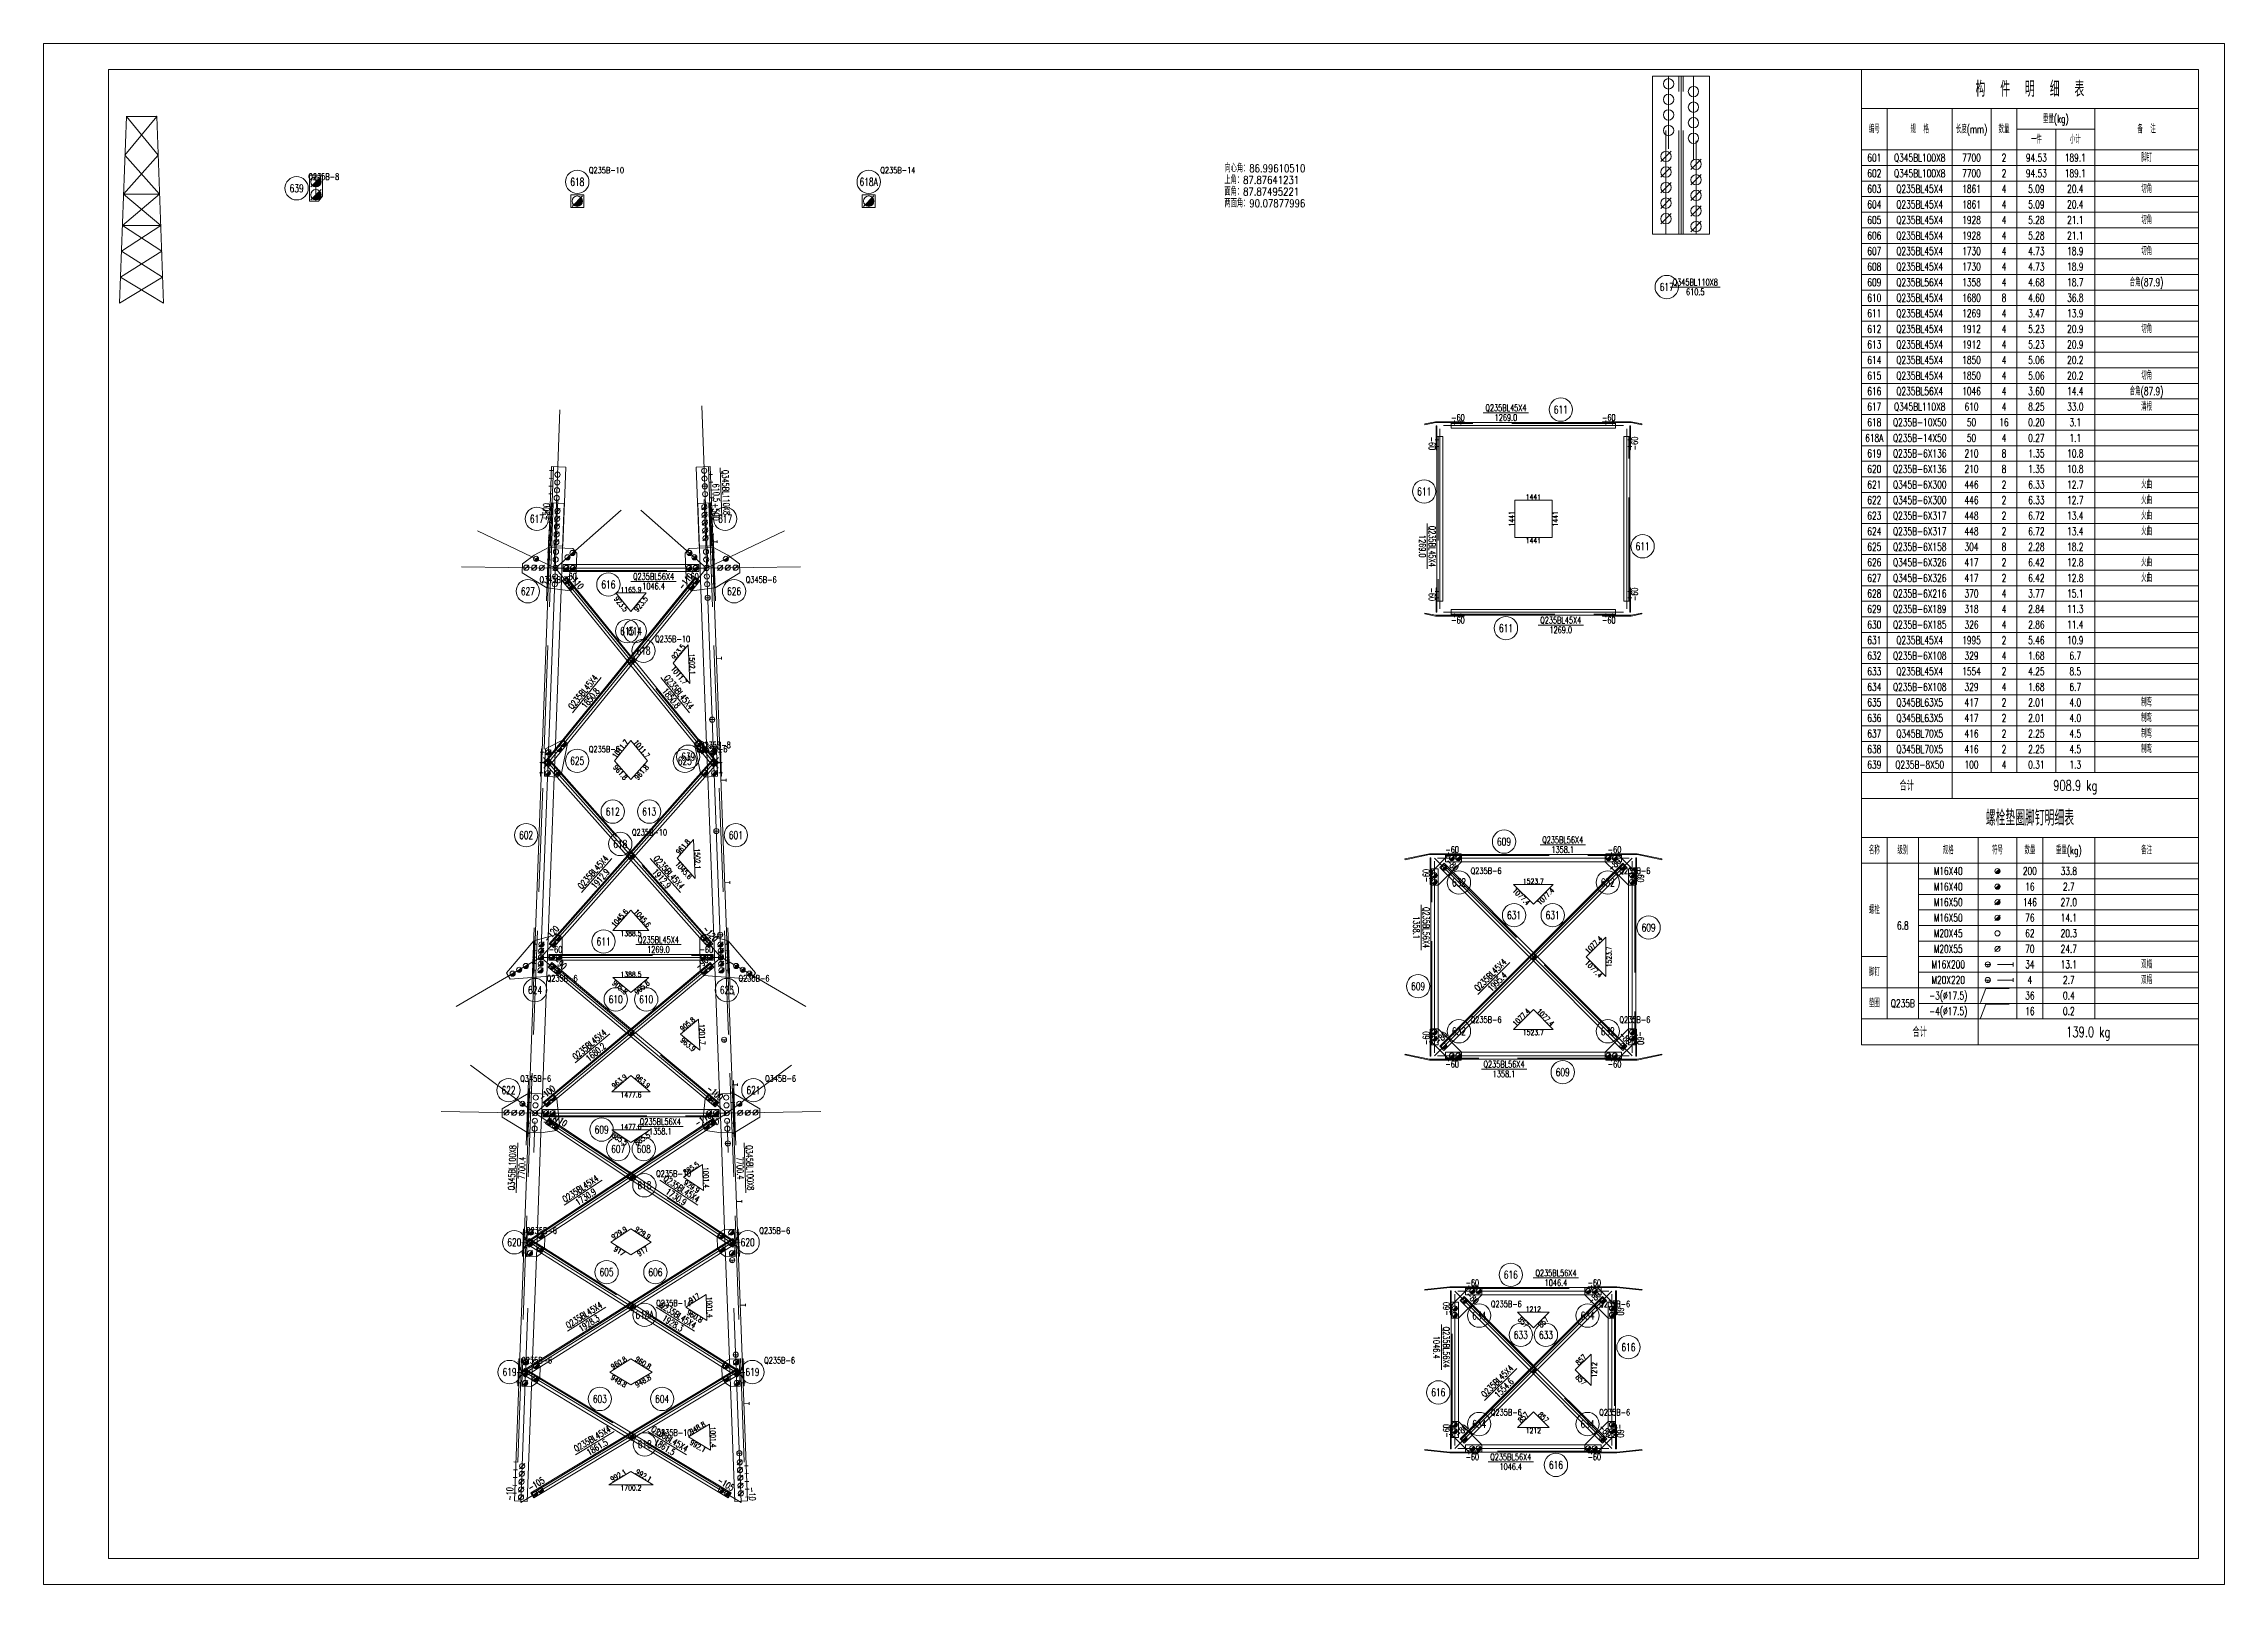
# Model space of a CAD drawing. Extents: x 0 to 841, y 0 to 594.
import ezdxf
from ezdxf.enums import TextEntityAlignment as Align

# ---------------------------------------------------------------- set-up
doc = ezdxf.new("R2010")
doc.units = 0
doc.header["$LTSCALE"] = 20
doc.header["$MEASUREMENT"] = 0
doc.linetypes.add('Dash', pattern=[2.75, 2, -0.75])
doc.linetypes.add('DashDot', pattern=[15.6, 9, -3, 0.6, -3])
doc.layers.get('0').update_dxf_attribs({"linetype": 'CONTINUOUS', "lineweight": 25})
doc.styles.get("Standard").update_dxf_attribs({"font": 'simplex', "width": 0.7, "bigfont": 'gbhzfs.shx'})

msp = doc.modelspace()

# ---------------------------------------------------------------- texts
at = {"color": 3, "linetype": 'Continuous', "lineweight": 13, "width": 0.7}
for s, height, p in [('构  件  明  细  表', 6, (766, 576.5)), ('重量(kg)', 3, (776, 565)), ('编号', 3, (706, 561)), ('规  格', 3, (723.5, 561)), ('长度(mm)', 3, (743.5, 561)), ('数量', 3, (756, 561)), ('一件', 3, (768.5, 557)), ('小计', 3, (783.5, 557)), ('备  注', 3, (811, 561)), ('601', 3, (706, 550)), ('Q345BL100X8', 3, (723.5, 550)), ('7700', 3, (743.5, 550)), ('2', 3, (756, 550)), ('94.53', 3, (768.5, 550)), ('189.1', 3, (783.5, 550)), ('脚钉', 3, (811, 550)), ('602', 3, (706, 544)), ('603', 3, (706, 538)), ('Q345BL100X8', 3, (723.5, 544)), ('Q235BL45X4', 3, (723.5, 538)), ('7700', 3, (743.5, 544)), ('1861', 3, (743.5, 538)), ('2', 3, (756, 544)), ('4', 3, (756, 538)), ('94.53', 3, (768.5, 544)), ('5.09', 3, (768.5, 538)), ('189.1', 3, (783.5, 544)), ('20.4', 3, (783.5, 538)), ('切角', 3, (811, 538)), ('604', 3, (706, 532)), ('Q235BL45X4', 3, (723.5, 532)), ('1861', 3, (743.5, 532)), ('4', 3, (756, 532)), ('5.09', 3, (768.5, 532)), ('20.4', 3, (783.5, 532)), ('605', 3, (706, 526)), ('606', 3, (706, 520)), ('Q235BL45X4', 3, (723.5, 526)), ('Q235BL45X4', 3, (723.5, 520)), ('1928', 3, (743.5, 526)), ('1928', 3, (743.5, 520)), ('4', 3, (756, 526)), ('4', 3, (756, 520)), ('5.28', 3, (768.5, 526)), ('5.28', 3, (768.5, 520)), ('21.1', 3, (783.5, 526)), ('21.1', 3, (783.5, 520)), ('切角', 3, (811, 526)), ('607', 3, (706, 514)), ('Q235BL45X4', 3, (723.5, 514)), ('1730', 3, (743.5, 514)), ('4', 3, (756, 514)), ('4.73', 3, (768.5, 514)), ('18.9', 3, (783.5, 514)), ('切角', 3, (811, 514)), ('608', 3, (706, 508)), ('Q235BL45X4', 3, (723.5, 508)), ('1730', 3, (743.5, 508)), ('4', 3, (756, 508)), ('4.73', 3, (768.5, 508)), ('18.9', 3, (783.5, 508)), ('609', 3, (706, 502)), ('610', 3, (706, 496)), ('Q235BL56X4', 3, (723.5, 502)), ('Q235BL45X4', 3, (723.5, 496)), ('1358', 3, (743.5, 502)), ('1680', 3, (743.5, 496)), ('4', 3, (756, 502)), ('8', 3, (756, 496)), ('4.68', 3, (768.5, 502)), ('4.60', 3, (768.5, 496)), ('36.8', 3, (783.5, 496)), ('18.7', 3, (783.5, 502)), ('合角(87.9)', 3, (811, 502)), ('611', 3, (706, 490)), ('Q235BL45X4', 3, (723.5, 490)), ('1269', 3, (743.5, 490)), ('4', 3, (756, 490)), ('3.47', 3, (768.5, 490)), ('13.9', 3, (783.5, 490)), ('612', 3, (706, 484)), ('613', 3, (706, 478)), ('Q235BL45X4', 3, (723.5, 484)), ('Q235BL45X4', 3, (723.5, 478)), ('1912', 3, (743.5, 484)), ('1912', 3, (743.5, 478)), ('4', 3, (756, 484)), ('4', 3, (756, 478)), ('5.23', 3, (768.5, 484)), ('5.23', 3, (768.5, 478)), ('20.9', 3, (783.5, 484)), ('20.9', 3, (783.5, 478)), ('切角', 3, (811, 484)), ('614', 3, (706, 472)), ('Q235BL45X4', 3, (723.5, 472)), ('1850', 3, (743.5, 472)), ('4', 3, (756, 472)), ('5.06', 3, (768.5, 472)), ('20.2', 3, (783.5, 472)), ('615', 3, (706, 466)), ('Q235BL45X4', 3, (723.5, 466)), ('1850', 3, (743.5, 466)), ('4', 3, (756, 466)), ('5.06', 3, (768.5, 466)), ('20.2', 3, (783.5, 466)), ('切角', 3, (811, 466)), ('616', 3, (706, 460)), ('617', 3, (706, 454)), ('Q345BL110X8', 3, (723.5, 454)), ('Q235BL56X4', 3, (723.5, 460)), ('1046', 3, (743.5, 460)), ('610', 3, (743.5, 454)), ('4', 3, (756, 460)), ('4', 3, (756, 454)), ('3.60', 3, (768.5, 460)), ('8.25', 3, (768.5, 454)), ('33.0', 3, (783.5, 454)), ('14.4', 3, (783.5, 460)), ('合角(87.9)', 3, (811, 460)), ('清根', 3, (811, 454)), ('618', 3, (706, 448)), ('Q235B-10X50', 3, (723.5, 448)), ('50', 3, (743.5, 448)), ('16', 3, (756, 448)), ('0.20', 3, (768.5, 448)), ('3.1', 3, (783.5, 448)), ('618A', 3, (706, 442)), ('619', 3, (706, 436)), ('Q235B-14X50', 3, (723.5, 442)), ('Q235B-6X136', 3, (723.5, 436)), ('210', 3, (743.5, 436)), ('50', 3, (743.5, 442)), ('4', 3, (756, 442)), ('8', 3, (756, 436)), ('0.27', 3, (768.5, 442)), ('1.35', 3, (768.5, 436)), ('10.8', 3, (783.5, 436)), ('1.1', 3, (783.5, 442)), ('620', 3, (706, 430)), ('Q235B-6X136', 3, (723.5, 430)), ('210', 3, (743.5, 430)), ('8', 3, (756, 430)), ('1.35', 3, (768.5, 430)), ('10.8', 3, (783.5, 430)), ('621', 3, (706, 424)), ('Q345B-6X300', 3, (723.5, 424)), ('446', 3, (743.5, 424)), ('2', 3, (756, 424)), ('6.33', 3, (768.5, 424)), ('12.7', 3, (783.5, 424)), ('火曲', 3, (811, 424)), ('622', 3, (706, 418)), ('623', 3, (706, 412)), ('Q345B-6X300', 3, (723.5, 418)), ('Q235B-6X317', 3, (723.5, 412)), ('446', 3, (743.5, 418)), ('448', 3, (743.5, 412)), ('2', 3, (756, 418)), ('2', 3, (756, 412)), ('6.33', 3, (768.5, 418)), ('6.72', 3, (768.5, 412)), ('12.7', 3, (783.5, 418)), ('13.4', 3, (783.5, 412)), ('火曲', 3, (811, 418)), ('火曲', 3, (811, 412)), ('624', 3, (706, 406)), ('Q235B-6X317', 3, (723.5, 406)), ('448', 3, (743.5, 406)), ('2', 3, (756, 406)), ('6.72', 3, (768.5, 406)), ('13.4', 3, (783.5, 406)), ('火曲', 3, (811, 406)), ('625', 3, (706, 400)), ('626', 3, (706, 394)), ('Q235B-6X158', 3, (723.5, 400)), ('Q345B-6X326', 3, (723.5, 394)), ('304', 3, (743.5, 400)), ('417', 3, (743.5, 394)), ('8', 3, (756, 400)), ('2', 3, (756, 394)), ('2.28', 3, (768.5, 400)), ('6.42', 3, (768.5, 394)), ('18.2', 3, (783.5, 400)), ('12.8', 3, (783.5, 394)), ('火曲', 3, (811, 394)), ('627', 3, (706, 388)), ('Q345B-6X326', 3, (723.5, 388)), ('417', 3, (743.5, 388)), ('2', 3, (756, 388)), ('6.42', 3, (768.5, 388)), ('12.8', 3, (783.5, 388)), ('火曲', 3, (811, 388)), ('628', 3, (706, 382)), ('Q235B-6X216', 3, (723.5, 382)), ('370', 3, (743.5, 382)), ('4', 3, (756, 382)), ('3.77', 3, (768.5, 382)), ('15.1', 3, (783.5, 382)), ('629', 3, (706, 376)), ('630', 3, (706, 370)), ('Q235B-6X189', 3, (723.5, 376)), ('Q235B-6X185', 3, (723.5, 370)), ('318', 3, (743.5, 376)), ('326', 3, (743.5, 370)), ('4', 3, (756, 376)), ('4', 3, (756, 370)), ('2.84', 3, (768.5, 376)), ('2.86', 3, (768.5, 370)), ('11.3', 3, (783.5, 376)), ('11.4', 3, (783.5, 370)), ('631', 3, (706, 364)), ('Q235BL45X4', 3, (723.5, 364)), ('1995', 3, (743.5, 364)), ('2', 3, (756, 364)), ('5.46', 3, (768.5, 364)), ('10.9', 3, (783.5, 364)), ('632', 3, (706, 358)), ('633', 3, (706, 352)), ('Q235B-6X108', 3, (723.5, 358)), ('Q235BL45X4', 3, (723.5, 352)), ('1554', 3, (743.5, 352)), ('329', 3, (743.5, 358)), ('4', 3, (756, 358)), ('2', 3, (756, 352)), ('4.25', 3, (768.5, 352)), ('1.68', 3, (768.5, 358)), ('8.5', 3, (783.5, 352)), ('6.7', 3, (783.5, 358)), ('634', 3, (706, 346)), ('Q235B-6X108', 3, (723.5, 346)), ('329', 3, (743.5, 346)), ('4', 3, (756, 346)), ('1.68', 3, (768.5, 346)), ('6.7', 3, (783.5, 346)), ('635', 3, (706, 340)), ('Q345BL63X5', 3, (723.5, 340)), ('417', 3, (743.5, 340)), ('2', 3, (756, 340)), ('2.01', 3, (768.5, 340)), ('4.0', 3, (783.5, 340)), ('制弯', 3, (811, 340)), ('636', 3, (706, 334)), ('637', 3, (706, 328)), ('Q345BL63X5', 3, (723.5, 334)), ('Q345BL70X5', 3, (723.5, 328)), ('417', 3, (743.5, 334)), ('416', 3, (743.5, 328)), ('2', 3, (756, 334)), ('2', 3, (756, 328)), ('2.01', 3, (768.5, 334)), ('2.25', 3, (768.5, 328)), ('4.0', 3, (783.5, 334)), ('4.5', 3, (783.5, 328)), ('制弯', 3, (811, 334)), ('制弯', 3, (811, 328)), ('638', 3, (706, 322)), ('Q345BL70X5', 3, (723.5, 322)), ('416', 3, (743.5, 322)), ('2', 3, (756, 322)), ('2.25', 3, (768.5, 322)), ('4.5', 3, (783.5, 322)), ('制弯', 3, (811, 322)), ('639', 3, (706, 316)), ('Q235B-8X50', 3, (723.5, 316)), ('100', 3, (743.5, 316)), ('4', 3, (756, 316)), ('0.31', 3, (768.5, 316)), ('1.3', 3, (783.5, 316)), ('合计', 4, (718.5, 308)), ('908.9 kg', 4, (783.5, 308)), ('螺栓垫圈脚钉明细表', 6, (766, 295.5)), ('名称', 3, (706, 283)), ('级别', 3, (717, 283)), ('规格', 3, (734.5, 283)), ('符号', 3, (753.5, 283)), ('数量', 3, (766, 283)), ('重量(kg)', 3, (781, 283)), ('备注', 3, (811, 283)), ('M16X40', 3, (734.5, 275)), ('M16X40', 3, (734.5, 269)), ('200', 3, (766, 275)), ('16', 3, (766, 269)), ('33.8', 3, (781, 275)), ('2.7', 3, (781, 269)), ('螺栓', 3, (706, 260)), ('M16X50', 3, (734.5, 263)), ('146', 3, (766, 263)), ('27.0', 3, (781, 263)), ('6.8', 3, (717, 254)), ('M16X50', 3, (734.5, 257)), ('M20X45', 3, (734.5, 251)), ('76', 3, (766, 257)), ('62', 3, (766, 251)), ('20.3', 3, (781, 251)), ('14.1', 3, (781, 257)), ('M20X55', 3, (734.5, 245)), ('70', 3, (766, 245)), ('24.7', 3, (781, 245)), ('脚钉', 3, (706, 236)), ('M16X200', 3, (734.5, 239)), ('34', 3, (766, 239)), ('13.1', 3, (781, 239)), ('双帽', 3, (811, 239)), ('-3(%%c17.5)', 3, (734.5, 227)), ('M20X220', 3, (734.5, 233)), ('36', 3, (766, 227)), ('4', 3, (766, 233)), ('2.7', 3, (781, 233)), ('0.4', 3, (781, 227)), ('双帽', 3, (811, 233)), ('垫圈', 3, (706, 224)), ('Q235B', 3, (717, 224)), ('-4(%%c17.5)', 3, (734.5, 221)), ('16', 3, (766, 221)), ('0.2', 3, (781, 221)), ('合计', 4, (723.5, 213)), ('139.0 kg', 4, (788.5, 213))]:
    msp.add_text(s, height=height, dxfattribs=at).set_placement(p, align=Align.MIDDLE_CENTER)
at = {"color": 7, "linetype": 'Continuous', "lineweight": 13, "width": 0.8}
for s, p in [('向心角：86.99610510', (455.37, 543.52)), ('上角：87.87641231', (455.37, 539.02)), ('面角：87.87495221', (455.37, 534.52)), ('两面角：90.07877996', (455.37, 530.02))]:
    msp.add_text(s, height=3, dxfattribs=at).set_placement(p, align=Align.BOTTOM_LEFT)
at = {"color": 7, "linetype": 'Continuous', "lineweight": 13, "width": 0.7}
for s, height, p in [('639', 3, (97.58, 538.23)), ('618', 3, (205.8, 540.71)), ('618A', 3, (318.18, 540.71)), ('617', 3, (625.95, 500.16)), ('Q345BL110X8', 2.5, (636.95, 502.04)), ('610.5', 2.5, (636.95, 498.29)), ('Q235BL45X4', 2.5, (563.94, 453.58)), ('611', 3, (585.09, 452.9)), ('-60', 2.5, (545.43, 449.83)), ('1269.0', 2.5, (563.94, 449.83)), ('-60', 2.5, (603.6, 449.83)), ('611', 3, (532.39, 421.35)), ('617', 3, (190.22, 410.78)), ('617', 3, (262.81, 410.78)), ('611', 3, (616.64, 400.21)), ('-60', 2.5, (202.99, 388.56)), ('616', 3, (217.8, 385.48)), ('Q235BL56X4', 2.5, (235.23, 388.56)), ('-60', 2.5, (250.04, 388.56)), ('627', 3, (186.75, 382.88)), ('1046.4', 2.5, (235.23, 384.81)), ('626', 3, (266.28, 382.88)), ('-60', 2.5, (545.43, 371.73)), ('611', 3, (563.94, 368.65)), ('Q235BL45X4', 2.5, (585.09, 371.73)), ('-60', 2.5, (603.6, 371.73)), ('615', 3, (225.04, 367.5)), ('614', 3, (227.99, 367.5)), ('1269.0', 2.5, (585.09, 367.98)), ('618', 3, (231.32, 359.93)), ('639', 3, (248.59, 319.07)), ('625', 3, (205.77, 317.49)), ('625', 3, (247.26, 317.49)), ('612', 3, (219.48, 297.93)), ('613', 3, (233.55, 297.93)), ('602', 3, (186.09, 288.85)), ('618', 3, (222.4, 285.46)), ('601', 3, (266.94, 288.85)), ('609', 3, (563.2, 286.35)), ('Q235BL56X4', 2.5, (585.83, 287.03)), ('-60', 2.5, (543.2, 283.28)), ('1358.1', 2.5, (585.83, 283.28)), ('-60', 2.5, (605.83, 283.28)), ('632', 3, (545.82, 270.6)), ('632', 3, (603.21, 270.6)), ('631', 3, (567.07, 257.98)), ('631', 3, (581.96, 257.98)), ('609', 3, (618.96, 253.22)), ('-60', 2.5, (197.43, 244.75)), ('611', 3, (215.94, 247.83)), ('Q235BL45X4', 2.5, (237.09, 248.5)), ('1269.0', 2.5, (237.09, 244.75)), ('-60', 2.5, (255.6, 244.75)), ('624', 3, (189.52, 229.13)), ('623', 3, (263.51, 229.13)), ('609', 3, (530.07, 230.6)), ('610', 3, (220.63, 225.54)), ('610', 3, (232.4, 225.54)), ('632', 3, (545.82, 213.22)), ('632', 3, (603.21, 213.22)), ('-60', 2.5, (543.2, 200.54)), ('Q235BL56X4', 2.5, (563.2, 200.54)), ('1358.1', 2.5, (563.2, 196.79)), ('609', 3, (585.83, 197.47)), ('-60', 2.5, (605.83, 200.54)), ('622', 3, (179.3, 190.52)), ('621', 3, (273.73, 190.52)), ('-60', 2.5, (195.2, 178.41)), ('609', 3, (215.2, 175.34)), ('Q235BL56X4', 2.5, (237.83, 178.41)), ('-60', 2.5, (257.83, 178.41)), ('607', 3, (221.59, 167.85)), ('608', 3, (231.44, 167.85)), ('1358.1', 2.5, (237.83, 174.66)), ('618', 3, (231.69, 153.87)), ('620', 3, (181.52, 131.88)), ('620', 3, (271.51, 131.88)), ('605', 3, (217.1, 120.36)), ('606', 3, (235.93, 120.36)), ('616', 3, (565.8, 119.36)), ('Q235BL56X4', 2.5, (583.23, 120.04)), ('-60', 2.5, (550.99, 116.29)), ('1046.4', 2.5, (583.23, 116.29)), ('-60', 2.5, (598.04, 116.29)), ('618A', 3, (231.76, 103.92)), ('634', 3, (553.62, 103.61)), ('634', 3, (595.41, 103.61)), ('633', 3, (569.67, 96.18)), ('633', 3, (579.36, 96.18)), ('616', 3, (611.17, 91.43)), ('619', 3, (179.67, 81.85)), ('619', 3, (273.36, 81.85)), ('603', 3, (214.51, 71.5)), ('604', 3, (238.52, 71.5)), ('616', 3, (537.86, 74)), ('634', 3, (553.62, 61.81)), ('634', 3, (595.41, 61.81)), ('618', 3, (231.83, 53.96)), ('-60', 2.5, (550.99, 49.14)), ('Q235BL56X4', 2.5, (565.8, 49.14)), ('1046.4', 2.5, (565.8, 45.39)), ('616', 3, (583.23, 46.06)), ('-60', 2.5, (598.04, 49.14))]:
    msp.add_text(s, height=height, dxfattribs=at).set_placement(p, align=Align.MIDDLE_CENTER)
for s, p in [('Q235B-8', (102.08, 542.73)), ('Q235B-10', (210.3, 545.21)), ('Q235B-14', (322.68, 545.21)), ('Q345B-6', (191.25, 387.38)), ('Q345B-6', (270.78, 387.38)), ('Q235B-10', (235.82, 364.43)), ('Q235B-6', (210.27, 321.99)), ('Q235B-6', (251.76, 321.99)), ('Q235B-8', (253.09, 323.57)), ('Q235B-10', (226.9, 289.96)), ('Q235B-6', (550.32, 275.1)), ('Q235B-6', (607.71, 275.1)), ('Q235B-6', (194.02, 233.63)), ('Q235B-6', (268.01, 233.63)), ('Q235B-6', (550.32, 217.72)), ('Q235B-6', (607.71, 217.72)), ('Q345B-6', (183.8, 195.02)), ('Q345B-6', (278.23, 195.02)), ('Q235B-10', (236.19, 158.37)), ('Q235B-6', (186.02, 136.38)), ('Q235B-6', (276.01, 136.38)), ('Q235B-14', (236.26, 108.42)), ('Q235B-6', (558.12, 108.11)), ('Q235B-6', (599.91, 108.11)), ('Q235B-6', (184.17, 86.35)), ('Q235B-6', (277.86, 86.35)), ('Q235B-6', (558.12, 66.31)), ('Q235B-6', (599.91, 66.31)), ('Q235B-10', (236.33, 58.46))]:
    msp.add_text(s, height=2.4, dxfattribs=at).set_placement(p, align=Align.MIDDLE_LEFT)
for s, rotation, p in [('-60', 270, (535.47, 439.87)), ('-60', 90, (613.56, 439.87)), ('Q345BL110X8', 272.12359, (263.11, 420.96)), ('610.5', 272.12359, (259.36, 420.82)), ('+500', 87.87641, (193.79, 413.48)), ('+500', 272.12359, (259.24, 413.48)), ('1269.0', 270, (531.72, 400.21)), ('Q235BL45X4', 270, (535.47, 400.21)), ('-110', 309.1389, (205.39, 386.76)), ('-110', 50.8611, (247.64, 386.76)), ('-60', 270, (535.47, 381.69)), ('-60', 90, (613.56, 381.69)), ('Q235BL45X4', 50.8611, (208.01, 344.01)), ('1850.8', 50.8611, (210.91, 341.64)), ('1850.8', 309.1389, (242.12, 341.64)), ('Q235BL45X4', 309.1389, (245.02, 344.01)), ('Q235BL45X4', 48.39598, (211.88, 274.55)), ('Q235BL45X4', 311.60402, (241.15, 274.55)), ('-80', 315, (543.25, 277.46)), ('-80', 45, (605.78, 277.46)), ('1912.9', 48.39598, (214.69, 272.06)), ('1912.9', 311.60402, (238.34, 272.06)), ('-60', 90, (533.15, 273.22)), ('-60', 270, (615.88, 273.22)), ('-120', 48.39598, (195.85, 250.84)), ('-120', 311.60402, (257.18, 250.84)), ('1358.1', 270, (529.4, 253.22)), ('Q235BL56X4', 270, (533.15, 253.22)), ('-90', 320.03871, (199.21, 239.47)), ('-90', 39.96129, (253.82, 239.47)), ('Q235BL45X4', 45, (557.97, 234.95)), ('1995.4', 45, (560.62, 232.29)), ('Q235BL45X4', 39.96129, (210.51, 208.07)), ('-60', 90, (533.15, 210.6)), ('-80', 45, (538.97, 210.64)), ('-80', 315, (610.06, 210.64)), ('-60', 270, (615.88, 210.6)), ('1680.2', 39.96129, (212.92, 205.2)), ('-100', 39.96129, (194.15, 189.47)), ('-100', 320.03871, (258.88, 189.47)), ('-110', 326.54898, (198.75, 179.25)), ('-110', 33.45102, (254.28, 179.25)), ('Q345BL100X8', 87.87641, (180.66, 160.63)), ('Q345BL100X8', 272.12359, (272.37, 160.63)), ('7700.4', 87.87641, (184.41, 160.49)), ('7700.4', 272.12359, (268.62, 160.49)), ('Q235BL45X4', 33.45102, (207.01, 152.52)), ('1730.9', 33.45102, (209.07, 149.39)), ('Q235BL45X4', 326.54898, (246.02, 152.51)), ('1730.9', 326.54898, (243.96, 149.39)), ('-80', 315, (551.04, 110.47)), ('-80', 45, (597.99, 110.47)), ('Q235BL45X4', 32.20271, (208.38, 103.81)), ('1928.3', 32.20271, (210.38, 100.64)), ('Q235BL45X4', 327.79729, (244.65, 103.81)), ('1928.3', 327.79729, (242.65, 100.64)), ('-60', 90, (540.94, 106.24)), ('-60', 270, (608.09, 106.24)), ('1046.4', 270, (537.19, 91.43)), ('Q235BL56X4', 270, (540.94, 91.43)), ('Q235BL45X4', 45, (560.57, 78.35)), ('1554.6', 45, (563.22, 75.7)), ('Q235BL45X4', 31.03517, (211.59, 56.09)), ('Q235BL45X4', 328.96483, (241.44, 56.09)), ('-60', 90, (540.94, 59.19)), ('-80', 45, (546.76, 59.24)), ('-80', 315, (602.27, 59.24)), ('-60', 270, (608.09, 59.19)), ('1861.5', 31.03517, (213.52, 52.87)), ('1861.5', 328.96483, (239.51, 52.87)), ('-10', 87.87641, (179.75, 34.87)), ('-105', 31.03517, (189.95, 38.69)), ('-105', 328.96483, (263.08, 38.69)), ('-10', 272.12359, (273.28, 34.87))]:
    msp.add_text(s, height=2.5, rotation=rotation, dxfattribs=at).set_placement(p, align=Align.MIDDLE_CENTER)
at = {"color": 7, "linetype": 'Continuous', "lineweight": 20, "width": 0.7}
for s, rotation, p in [('1441', 90, (566.11, 410.78)), ('1441', 90, (582.92, 410.78)), ('923.5', 309.13896, (222.67, 377.94)), ('1165.9', 359.99993, (226.51, 383.48)), ('923.5', 50.8611, (230.36, 377.94)), ('923.5', 50.8611, (244.79, 359.44)), ('1502.1', 272.12359, (250.11, 354.81)), ('1011.7', 309.13884, (245.06, 350.42)), ('1011.7', 50.8611, (222.39, 322.12)), ('1011.7', 309.13884, (230.64, 322.12)), ('961.8', 311.60402, (222.42, 313.04)), ('961.8', 48.39605, (230.61, 313.04)), ('961.8', 48.39605, (246.58, 284.38)), ('1045.6', 311.60402, (246.86, 275.28)), ('1502.1', 272.12359, (252.15, 279.72)), ('1077.4', 315, (569.86, 265.19)), ('1077.4', 45, (579.17, 265.19)), ('1045.6', 48.39598, (222.15, 256.86)), ('1045.6', 311.60402, (230.88, 256.86)), ('1077.4', 45, (597.79, 246.57)), ('1523.7', 90, (603.65, 241.91)), ('1077.4', 315, (597.79, 237.25)), ('905.8', 320.03871, (222.27, 230.14)), ('905.8', 39.96129, (230.76, 230.14)), ('1077.4', 45, (569.86, 218.63)), ('1077.4', 315, (579.17, 218.63)), ('905.8', 39.96129, (248.32, 215.97)), ('963.9', 320.03871, (248.55, 208.13)), ('1201.7', 272.12359, (253.99, 212)), ('963.9', 39.96128, (222.05, 193.96)), ('963.9', 320.03871, (230.98, 193.96)), ('1477.6', 359.99999, (226.51, 188.74)), ('1477.6', 359.99999, (226.51, 176.38)), ('885.5', 326.549, (222.16, 171.74)), ('885.5', 33.45102, (230.87, 171.74)), ('885.5', 33.45102, (249.74, 160.4)), ('1001.4', 272.12359, (255.48, 156.88)), ('929.9', 326.54897, (249.93, 153.39)), ('929.9', 33.45102, (221.97, 135.46)), ('929.9', 326.54897, (231.06, 135.46)), ('917', 327.79729, (222, 128.43)), ('917', 32.20273, (231.03, 128.43)), ('917', 32.20273, (250.94, 110.37)), ('1001.4', 272.12359, (256.84, 106.84)), ('960.8', 327.79729, (251.13, 103.33)), ('857', 315, (570.64, 101.06)), ('857', 45, (578.39, 101.06)), ('960.8', 32.20271, (221.81, 85.42)), ('960.8', 327.79729, (231.22, 85.42)), ('857', 45, (592.86, 86.59)), ('1212', 90, (597.94, 82.71)), ('948.8', 328.96483, (221.83, 78.37)), ('948.8', 31.03517, (231.2, 78.37)), ('857', 315, (592.86, 78.84)), ('948.8', 31.03517, (252.14, 60.34)), ('1001.4', 272.12359, (258.2, 56.8)), ('857', 45, (570.64, 64.37)), ('857', 315, (578.39, 64.37)), ('992.1', 328.96483, (252.32, 53.28)), ('992.1', 31.03517, (221.65, 41.99)), ('992.1', 328.96483, (231.38, 41.99)), ('1700.2', 360, (226.51, 37.21))]:
    msp.add_text(s, height=2, rotation=rotation, dxfattribs=at).set_placement(p, align=Align.MIDDLE_CENTER)
for s, p in [('1441', (574.51, 419.18)), ('1441', (574.51, 402.37)), ('1523.7', (574.51, 271.05)), ('1388.5', (226.51, 250.95)), ('1388.5', (226.51, 235.17)), ('1523.7', (574.51, 212.78)), ('1212', (574.51, 106.13)), ('1212', (574.51, 59.29))]:
    msp.add_text(s, height=2, dxfattribs=at).set_placement(p, align=Align.MIDDLE_CENTER)

# ---------------------------------------------------------------- blocks, each defined once
blk = doc.blocks.new('M16X40S')
at = {"color": 3, "linetype": 'Continuous', "lineweight": 13}
blk.add_line((-0.707, -0.707), (0.707, 0.707), dxfattribs=at)
blk.add_circle((0, 0), 1, dxfattribs=at)
for radius in [0.9, 0.8, 0.7, 0.6, 0.5, 0.4, 0.3, 0.2, 0.1]:
    blk.add_arc((0, 0), radius, 225, 45, dxfattribs=at)
blk = doc.blocks.new('M16X50S')
at = {"color": 3, "linetype": 'Continuous', "lineweight": 13}
blk.add_line((-1, -1), (1, 1), dxfattribs=at)
blk.add_circle((0, 0), 1, dxfattribs=at)
for radius in [0.9, 0.8, 0.7, 0.6, 0.5, 0.4, 0.3, 0.2, 0.1]:
    blk.add_arc((0, 0), radius, 225, 45, dxfattribs=at)
blk = doc.blocks.new('M20X45S')
at = {"color": 3, "linetype": 'Continuous', "lineweight": 13}
blk.add_circle((0, 0), 1, dxfattribs=at)
blk = doc.blocks.new('M20X55S')
at = {"color": 3, "linetype": 'Continuous', "lineweight": 13}
blk.add_line((-1, -1), (1, 1), dxfattribs=at)
blk.add_circle((0, 0), 1, dxfattribs=at)
blk = doc.blocks.new('StepBoltML')
at = {"color": 3, "linetype": 'Continuous', "lineweight": 13}
for p, q in [((-4.75, 0), (-2.75, 0)), ((-3.75, 0), (-3.75, -1)), ((0, 0), (6, 0)), ((6, -0.75), (6, 0.75))]:
    blk.add_line(p, q, dxfattribs=at)
blk.add_circle((-3.75, 0), 1, dxfattribs=at)
blk = doc.blocks.new('WasherML')
at = {"color": 3, "linetype": 'Continuous', "lineweight": 13}
for p, q in [((-6.5, -2.7), (-4.5, 2.7)), ((-4.5, 2.7), (4.5, 2.7))]:
    blk.add_line(p, q, dxfattribs=at)
blk = doc.blocks.new('StepBolt')
at = {"color": 3, "linetype": 'Continuous', "lineweight": 13}
for p, q in [((-1, 0), (1, 0)), ((0, 0), (0, -1))]:
    blk.add_line(p, q, dxfattribs=at)
blk.add_circle((0, 0), 1, dxfattribs=at)

# ---------------------------------------------------------------- linework, layer by layer
at = {"color": 7, "linetype": 'Continuous', "lineweight": 18}
for p, q in [((0, 594), (841, 594)), ((0, 0), (0, 594)), ((841, 0), (841, 594)), ((25, 584), (831, 584)), ((25, 10), (25, 584)), ((831, 10), (831, 584)), ((25, 10), (831, 10)), ((0, 0), (841, 0))]:
    msp.add_line(p, q, dxfattribs=at)
at = {"color": 2, "linetype": 'DashDot', "lineweight": 0}
for p, q in [((626.65, 581.5), (626.66, 553.5)), ((636.25, 581.5), (636.25, 549.5)), ((625.65, 520.5), (625.66, 560.5)), ((637.25, 520.5), (637.25, 556.5)), ((253.85, 454.31), (256.16, 391.83)), ((199.13, 452.81), (196.87, 391.83)), ((609.23, 446.8), (539.8, 446.8)), ((538.49, 445.49), (538.49, 376.06)), ((610.54, 376.06), (610.54, 445.49)), ((198.35, 418.31), (184.01, 31.59)), ((222.72, 414.11), (197.37, 391.83)), ((230.31, 414.11), (255.66, 391.83)), ((254.68, 418.31), (269.02, 31.59)), ((167.34, 406.14), (197.35, 391.82)), ((285.69, 406.14), (255.68, 391.82)), ((197.37, 391.83), (161.12, 392.33)), ((255.66, 391.83), (192.85, 314.65)), ((197.37, 391.83), (255.66, 391.83)), ((197.37, 391.83), (260.18, 314.65)), ((255.66, 391.83), (291.91, 392.33)), ((539.8, 374.75), (609.23, 374.75)), ((260.27, 318.84), (191.8, 241.73)), ((192.76, 318.84), (261.23, 241.73)), ((536.42, 280), (612.61, 203.82)), ((612.61, 280), (536.42, 203.82)), ((536.42, 204.97), (536.42, 278.85)), ((537.58, 280), (611.45, 280)), ((612.61, 278.85), (612.61, 204.97)), ((191.77, 241.79), (159.14, 222.81)), ((261.23, 241.73), (189.58, 181.69)), ((191.8, 241.73), (261.23, 241.73)), ((191.8, 241.73), (263.45, 181.69)), ((261.26, 241.79), (293.89, 222.81)), ((611.45, 203.82), (537.58, 203.82)), ((164.61, 200.11), (189.53, 181.67)), ((288.42, 200.11), (263.5, 181.67)), ((189.58, 181.69), (153.33, 182.34)), ((263.45, 181.69), (185.43, 130.14)), ((189.58, 181.69), (263.45, 181.69)), ((189.58, 181.69), (267.6, 130.14)), ((263.45, 181.69), (299.7, 182.34)), ((267.64, 133.12), (183.54, 80.15)), ((185.39, 133.12), (269.49, 80.15)), ((544.21, 113.01), (604.82, 52.41)), ((604.82, 113.01), (544.21, 52.41)), ((544.21, 53.57), (544.21, 111.86)), ((545.37, 113.01), (603.66, 113.01)), ((604.82, 111.86), (604.82, 53.57)), ((183.51, 83.04), (269.02, 31.59)), ((269.52, 83.04), (184.01, 31.59)), ((603.66, 52.41), (545.37, 52.41))]:
    msp.add_line(p, q, dxfattribs=at)
at = {"color": 1, "linetype": 'Dash', "lineweight": 0}
for p, q in [((630.65, 520.5), (630.65, 581.5)), ((632.25, 520.5), (632.25, 581.5)), ((547.88, 447.95), (542.8, 447.95)), ((542.8, 447.95), (542.8, 447.95)), ((606.23, 447.55), (542.8, 447.55)), ((606.23, 447.95), (601.15, 447.95)), ((606.23, 447.95), (606.23, 447.95)), ((537.34, 442.49), (537.34, 437.42)), ((537.34, 442.49), (537.34, 442.49)), ((537.74, 442.49), (537.74, 379.06)), ((611.29, 379.06), (611.29, 442.49)), ((611.69, 437.42), (611.69, 442.49)), ((611.69, 442.49), (611.69, 442.49)), ((195.53, 400.41), (196.66, 430.89)), ((257.5, 400.41), (256.36, 430.89)), ((196.55, 416.88), (182.28, 32.15)), ((256.48, 416.88), (270.75, 32.15)), ((194.84, 399.18), (194.29, 384.44)), ((195.16, 399.67), (194.58, 384.13)), ((194.59, 384.43), (195.14, 399.17)), ((195.14, 399.17), (194.84, 399.18)), ((199.56, 383.47), (200.15, 399.46)), ((253.47, 383.47), (252.88, 399.46)), ((257.87, 399.67), (258.45, 384.13)), ((257.89, 399.17), (258.19, 399.18)), ((258.44, 384.43), (257.89, 399.17)), ((258.19, 399.18), (258.74, 384.44)), ((199.99, 386.87), (201.73, 388.29)), ((203.14, 382.99), (199.99, 386.87)), ((205.46, 393.23), (200.37, 393.23)), ((200.37, 393.23), (200.37, 390.43)), ((200.37, 390.83), (252.66, 390.83)), ((200.37, 390.43), (205.37, 390.43)), ((201.42, 388.04), (259.82, 316.28)), ((201.73, 388.29), (204.89, 384.42)), ((252.66, 393.23), (247.57, 393.23)), ((247.66, 390.43), (252.66, 390.43)), ((252.66, 390.43), (252.66, 393.23)), ((194.29, 384.44), (194.59, 384.43)), ((248.14, 384.42), (249.89, 382.99)), ((258.74, 384.44), (258.44, 384.43)), ((537.34, 384.14), (537.34, 379.06)), ((537.34, 379.06), (537.34, 379.06)), ((611.69, 379.06), (611.69, 384.14)), ((611.69, 379.06), (611.69, 379.06)), ((542.8, 374), (606.23, 374)), ((542.8, 373.61), (542.8, 373.6)), ((542.8, 373.6), (547.88, 373.6)), ((601.15, 373.6), (606.23, 373.6)), ((606.23, 373.6), (606.23, 373.61)), ((226.51, 354.27), (224.87, 356.29)), ((224.97, 355.94), (226.33, 354.26)), ((226.69, 357.78), (226.01, 357.22)), ((226.33, 354.26), (226.84, 354.67)), ((226.51, 357.84), (228.19, 355.78)), ((228.03, 356.14), (226.69, 357.78)), ((196.88, 311.28), (197.36, 324.09)), ((202.07, 324.23), (200.32, 325.65)), ((252.71, 325.65), (250.96, 324.23)), ((258.38, 315.12), (250.96, 324.23)), ((251.03, 323.92), (254, 320.26)), ((252.71, 325.65), (260.13, 316.54)), ((255.31, 322.61), (252.93, 325.53)), ((254, 320.26), (255.36, 321.36)), ((255.36, 321.36), (255.31, 322.61)), ((256.15, 311.29), (255.67, 324.09)), ((192.93, 316.99), (194.61, 318.48)), ((198.08, 311.19), (192.93, 316.99)), ((193.34, 317.08), (193.31, 316.21)), ((194.31, 318.21), (257.8, 246.71)), ((194.61, 318.48), (199.76, 312.68)), ((253.27, 312.68), (254.95, 311.19)), ((260.13, 316.54), (258.38, 315.12)), ((259.7, 316.54), (259.67, 317.36)), ((226.52, 279.16), (224.86, 281.03)), ((224.91, 280.75), (226.41, 279.06)), ((226.62, 282.59), (226.25, 282.26)), ((226.41, 279.06), (226.44, 279.08)), ((226.51, 282.55), (228.21, 280.65)), ((228.09, 280.94), (226.62, 282.59)), ((538.47, 276.4), (540.06, 277.99)), ((539.78, 277.71), (610.31, 207.18)), ((540.06, 277.99), (543.14, 274.91)), ((540.58, 281), (608.45, 281)), ((540.58, 278.6), (540.58, 280)), ((546.83, 278.6), (540.58, 278.6)), ((608.45, 278.6), (602.2, 278.6)), ((608.45, 280), (608.45, 278.6)), ((535.02, 269.79), (535.02, 275.85)), ((535.42, 207.97), (535.42, 275.85)), ((536.42, 275.85), (537.82, 275.85)), ((537.82, 275.85), (537.82, 269.6)), ((541.55, 273.32), (538.47, 276.4)), ((605.89, 274.91), (607.48, 273.32)), ((611.21, 269.6), (611.21, 275.85)), ((611.21, 275.85), (612.61, 275.85)), ((613.61, 275.85), (613.61, 207.97)), ((614.01, 275.85), (614.01, 269.79)), ((189.23, 248.08), (188.77, 235.59)), ((189.54, 248.23), (189.02, 234.06)), ((189.07, 235.58), (189.53, 248.07)), ((189.53, 248.07), (189.23, 248.08)), ((194.03, 234.45), (194.6, 249.68)), ((199.93, 249.22), (198.25, 250.72)), ((256.42, 245.49), (253.1, 249.22)), ((254.78, 250.72), (258.1, 246.98)), ((258.1, 246.98), (256.42, 245.49)), ((259, 234.45), (258.43, 249.68)), ((263.49, 248.23), (264.01, 234.06)), ((263.5, 248.07), (263.8, 248.08)), ((263.96, 235.58), (263.5, 248.07)), ((263.8, 248.08), (264.26, 235.59)), ((188.77, 235.59), (189.07, 235.58)), ((194.54, 238), (195.99, 239.72)), ((198.38, 234.79), (194.54, 238)), ((194.8, 242.88), (199.88, 242.88)), ((194.8, 240.63), (194.8, 242.88)), ((194.8, 242.48), (258.23, 242.48)), ((199.86, 240.63), (194.8, 240.63)), ((195.73, 239.41), (260.1, 185.47)), ((195.99, 239.72), (199.82, 236.51)), ((253.15, 242.88), (258.23, 242.88)), ((258.23, 240.63), (253.17, 240.63)), ((253.21, 236.51), (254.65, 234.79)), ((258.23, 242.88), (258.23, 240.63)), ((264.26, 235.59), (263.96, 235.58)), ((574.51, 240.35), (572.92, 241.95)), ((574.51, 243.54), (576.11, 241.95)), ((226.51, 211.21), (224.76, 212.67)), ((226.51, 214.14), (228.27, 212.67)), ((535.02, 207.97), (535.02, 214.03)), ((537.82, 214.22), (537.82, 207.97)), ((543.1, 208.94), (541.51, 210.53)), ((607.52, 210.53), (610.59, 207.46)), ((611.21, 207.97), (611.21, 214.22)), ((614.01, 214.03), (614.01, 207.97)), ((537.82, 207.97), (536.42, 207.97)), ((540.58, 203.82), (540.58, 205.22)), ((540.58, 205.22), (546.83, 205.22)), ((608.45, 202.82), (540.58, 202.82)), ((602.2, 205.22), (608.45, 205.22)), ((609, 205.87), (605.93, 208.94)), ((608.45, 205.22), (608.45, 203.82)), ((610.59, 207.46), (609, 205.87)), ((612.61, 207.97), (611.21, 207.97)), ((186.5, 174.3), (187.05, 189.29)), ((187.36, 189.28), (186.8, 174.29)), ((187.35, 189.28), (186.8, 174.29)), ((191.8, 174.1), (192.35, 189.12)), ((197.95, 187.27), (196.5, 188.99)), ((258.92, 184.06), (255.08, 187.27)), ((256.53, 188.99), (260.36, 185.78)), ((260.36, 185.78), (258.92, 184.06)), ((261.23, 174.1), (260.68, 189.12)), ((265.67, 189.28), (266.23, 174.29)), ((265.68, 189.28), (266.23, 174.29)), ((266.53, 174.3), (265.98, 189.29)), ((198.36, 183.09), (192.58, 183.09)), ((192.58, 183.09), (192.58, 180.29)), ((192.58, 180.69), (260.45, 180.69)), ((192.58, 180.29), (198.63, 180.29)), ((193.56, 177.74), (194.8, 179.62)), ((197.73, 174.98), (193.56, 177.74)), ((194.58, 179.28), (266.77, 131.59)), ((194.8, 179.62), (198.97, 176.86)), ((254.06, 176.86), (255.3, 174.98)), ((254.4, 180.29), (260.45, 180.29)), ((260.45, 183.09), (254.67, 183.09)), ((260.45, 180.29), (260.45, 183.09)), ((226.95, 155.68), (224.47, 157.31)), ((225.47, 157.97), (224.78, 156.93)), ((224.78, 156.93), (226.38, 155.88)), ((226.1, 158.93), (228.56, 157.31)), ((228.24, 157.64), (226.61, 158.72)), ((227.62, 156.7), (228.24, 157.64)), ((190.02, 126.32), (190.41, 136.81)), ((193.33, 134.04), (192.09, 135.92)), ((260.94, 135.92), (266.99, 131.92)), ((263.01, 126.32), (262.62, 136.81)), ((186.08, 131.39), (187.28, 133.29)), ((192, 127.66), (186.08, 131.39)), ((186.49, 132.22), (186.46, 131.3)), ((187.06, 132.96), (268.62, 81.59)), ((187.28, 133.29), (193.2, 129.56)), ((265.75, 130.05), (259.7, 134.04)), ((259.83, 129.56), (261.03, 127.66)), ((266.99, 131.92), (265.75, 130.05)), ((266.58, 131.15), (266.55, 132.04)), ((546.26, 109.41), (547.86, 111)), ((549.34, 106.33), (546.26, 109.41)), ((547.57, 110.72), (602.52, 55.77)), ((547.86, 111), (550.93, 107.93)), ((548.37, 114.01), (600.66, 114.01)), ((548.37, 111.61), (548.37, 113.01)), ((554.62, 111.61), (548.37, 111.61)), ((600.66, 111.61), (594.41, 111.61)), ((600.66, 113.01), (600.66, 111.61)), ((226.99, 105.62), (224.4, 107.25)), ((225.49, 107.93), (224.79, 106.83)), ((224.79, 106.83), (226.37, 105.83)), ((226.07, 108.86), (228.63, 107.25)), ((228.24, 107.61), (226.61, 108.64)), ((227.61, 106.61), (228.24, 107.61)), ((542.81, 103.86), (542.81, 108.86)), ((543.21, 56.57), (543.21, 108.86)), ((544.21, 108.86), (545.61, 108.86)), ((545.61, 108.86), (545.61, 102.61)), ((598.1, 107.93), (599.69, 106.33)), ((603.42, 102.61), (603.42, 108.86)), ((603.42, 108.86), (604.82, 108.86)), ((605.82, 108.86), (605.82, 56.57)), ((606.22, 108.86), (606.22, 103.86)), ((188.17, 76.28), (188.56, 86.77)), ((191.53, 83.89), (190.33, 85.79)), ((262.7, 85.79), (268.84, 81.93)), ((264.86, 76.28), (264.47, 86.77)), ((574.51, 84.34), (576.11, 82.75)), ((184.23, 81.32), (185.39, 83.25)), ((190.23, 77.71), (184.23, 81.32)), ((184.64, 82.2), (184.6, 81.28)), ((185.18, 82.91), (264.91, 34.93)), ((185.39, 83.25), (191.39, 79.64)), ((267.64, 80.02), (261.5, 83.89)), ((261.65, 79.64), (262.81, 77.71)), ((268.84, 81.93), (267.64, 80.02)), ((268.44, 81.1), (268.4, 81.99)), ((574.51, 81.16), (572.92, 82.75)), ((542.81, 56.57), (542.81, 61.57)), ((545.61, 62.82), (545.61, 56.57)), ((550.89, 57.54), (549.3, 59.13)), ((599.73, 59.13), (602.8, 56.05)), ((603.42, 56.57), (603.42, 62.82)), ((606.22, 61.57), (606.22, 56.57)), ((227.02, 55.57), (224.33, 57.19)), ((225.5, 57.89), (224.8, 56.73)), ((224.8, 56.73), (226.37, 55.79)), ((226.04, 58.79), (228.7, 57.19)), ((228.23, 57.59), (226.61, 58.56)), ((227.6, 56.53), (228.23, 57.59)), ((545.61, 56.57), (544.21, 56.57)), ((548.37, 52.41), (548.37, 53.81)), ((548.37, 53.81), (554.62, 53.81)), ((600.66, 51.41), (548.37, 51.41)), ((594.41, 53.81), (600.66, 53.81)), ((601.21, 54.46), (598.14, 57.54)), ((600.66, 53.81), (600.66, 52.41)), ((602.8, 56.05), (601.21, 54.46)), ((604.82, 56.57), (603.42, 56.57))]:
    msp.add_line(p, q, dxfattribs=at)
at = {"color": 7, "linetype": 'Continuous', "lineweight": 0}
for p, q in [((31.94, 565.97), (29.27, 493.92)), ((43.6, 565.97), (31.38, 550.96)), ((31.94, 565.97), (43.6, 565.97)), ((31.94, 565.97), (44.15, 550.96)), ((43.6, 565.97), (46.27, 493.92)), ((44.15, 550.96), (30.82, 535.95)), ((31.38, 550.96), (44.71, 535.95)), ((44.71, 535.95), (30.38, 523.94)), ((30.82, 535.95), (44.71, 535.95)), ((30.82, 535.95), (45.15, 523.94)), ((45.15, 523.94), (30.01, 513.94)), ((30.38, 523.94), (45.15, 523.94)), ((30.38, 523.94), (45.53, 513.94)), ((45.53, 513.94), (29.64, 503.93)), ((30.01, 513.94), (45.9, 503.93)), ((45.9, 503.93), (29.27, 493.92)), ((29.64, 503.93), (46.27, 493.92)), ((251.61, 388.04), (193.21, 316.29)), ((258.71, 318.21), (195.22, 246.71)), ((609.25, 277.71), (538.72, 207.18)), ((257.3, 239.41), (192.93, 185.47)), ((258.45, 179.28), (186.26, 131.59)), ((265.97, 132.96), (184.41, 81.59)), ((601.46, 110.72), (546.51, 55.77)), ((267.85, 82.91), (188.12, 34.93))]:
    msp.add_line(p, q, dxfattribs=at)
at = {"color": 2, "linetype": 'Continuous', "lineweight": 13}
msp.add_line((105.03, 543.23), (105.03, 533.23), dxfattribs=at)
at = {"color": 7, "linetype": 'Continuous', "lineweight": 13}
for p, q in [((627.33, 500.16), (646.58, 500.16)), ((572.69, 451.7), (555.19, 451.7)), ((261.6, 411.28), (260.88, 430.51)), ((533.59, 408.96), (533.59, 391.46)), ((226.48, 386.68), (243.98, 386.68)), ((576.34, 369.85), (593.84, 369.85)), ((214.98, 349.61), (203.94, 336.04)), ((238.05, 349.61), (249.09, 336.04)), ((219.09, 279.85), (207.47, 266.76)), ((233.93, 279.85), (245.55, 266.76)), ((577.08, 285.15), (594.58, 285.15)), ((531.27, 244.47), (531.27, 261.97)), ((228.34, 246.63), (245.84, 246.63)), ((565.48, 239.81), (553.11, 227.43)), ((218.42, 212.26), (205.01, 201.02)), ((571.95, 198.67), (554.45, 198.67)), ((182.89, 170.18), (182.18, 150.94)), ((229.08, 176.54), (246.58, 176.54)), ((270.14, 170.18), (270.85, 150.94)), ((215.34, 155.77), (200.74, 146.13)), ((237.69, 155.77), (252.29, 146.13)), ((574.48, 118.16), (591.98, 118.16)), ((216.79, 106.89), (201.98, 97.56)), ((236.24, 106.89), (251.05, 97.56)), ((539.06, 82.68), (539.06, 100.18)), ((568.08, 83.21), (555.71, 70.83)), ((220.06, 58.99), (205.06, 49.97)), ((232.97, 58.99), (247.97, 49.97)), ((574.55, 47.26), (557.05, 47.26))]:
    msp.add_line(p, q, dxfattribs=at)
at = {"color": 1, "linetype": 'Continuous', "lineweight": 0}
for p, q in [((581.72, 417.98), (567.31, 417.98)), ((567.31, 417.98), (567.31, 403.57)), ((581.72, 403.57), (581.72, 417.98)), ((567.31, 403.57), (581.72, 403.57)), ((232.34, 382.28), (220.69, 382.28)), ((220.69, 382.28), (226.51, 375.12)), ((226.51, 375.12), (232.34, 382.28)), ((248.63, 362.27), (242.8, 355.11)), ((249.19, 347.26), (248.63, 362.27)), ((242.8, 355.11), (249.19, 347.26)), ((226.51, 325.28), (220.13, 317.44)), ((232.9, 317.44), (226.51, 325.28)), ((220.13, 317.44), (226.51, 310.25)), ((226.51, 310.25), (232.9, 317.44)), ((250.67, 287.18), (244.29, 279.99)), ((251.23, 272.17), (250.67, 287.18)), ((244.29, 279.99), (251.23, 272.17)), ((582.13, 269.85), (566.9, 269.85)), ((566.9, 269.85), (574.51, 262.23)), ((574.51, 262.23), (582.13, 269.85)), ((226.51, 259.97), (219.57, 252.15)), ((233.46, 252.15), (226.51, 259.97)), ((219.57, 252.15), (233.46, 252.15)), ((602.45, 249.53), (594.83, 241.91)), ((602.45, 234.29), (602.45, 249.53)), ((594.83, 241.91), (602.45, 234.29)), ((233.46, 233.97), (219.57, 233.97)), ((219.57, 233.97), (226.51, 228.16)), ((226.51, 228.16), (233.46, 233.97)), ((574.51, 221.59), (566.9, 213.98)), ((582.13, 213.98), (574.51, 221.59)), ((252.56, 217.96), (245.62, 212.14)), ((245.62, 212.14), (253.01, 205.95)), ((253.01, 205.95), (252.56, 217.96)), ((566.9, 213.98), (582.13, 213.98)), ((226.51, 196.13), (219.13, 189.94)), ((233.9, 189.94), (226.51, 196.13)), ((219.13, 189.94), (233.9, 189.94)), ((233.9, 175.18), (219.13, 175.18)), ((219.13, 175.18), (226.51, 170.3)), ((226.51, 170.3), (233.9, 175.18)), ((254.1, 161.84), (246.71, 156.96)), ((254.47, 151.83), (254.1, 161.84)), ((246.71, 156.96), (254.47, 151.83)), ((226.51, 137.02), (218.76, 131.89)), ((234.27, 131.89), (226.51, 137.02)), ((218.76, 131.89), (226.51, 127.01)), ((226.51, 127.01), (234.27, 131.89)), ((255.46, 111.8), (247.7, 106.91)), ((255.83, 101.79), (255.46, 111.8)), ((247.7, 106.91), (255.83, 101.79)), ((580.58, 104.93), (568.45, 104.93)), ((568.45, 104.93), (574.51, 98.87)), ((574.51, 98.87), (580.58, 104.93)), ((226.51, 86.97), (218.38, 81.85)), ((234.64, 81.85), (226.51, 86.97)), ((596.74, 88.77), (590.68, 82.71)), ((596.74, 76.65), (596.74, 88.77)), ((218.38, 81.85), (226.51, 76.96)), ((226.51, 76.96), (234.64, 81.85)), ((590.68, 82.71), (596.74, 76.65)), ((256.82, 61.75), (248.69, 56.86)), ((257.19, 51.75), (256.82, 61.75)), ((574.51, 66.55), (568.45, 60.49)), ((568.45, 60.49), (580.58, 60.49)), ((580.58, 60.49), (574.51, 66.55)), ((248.69, 56.86), (257.19, 51.75)), ((226.51, 43.52), (218.01, 38.41)), ((235.02, 38.41), (226.51, 43.52)), ((218.01, 38.41), (235.02, 38.41))]:
    msp.add_line(p, q, dxfattribs=at)
at = {"color": 6, "linetype": 'Continuous', "lineweight": 13}
for p, q in [((194.84, 404.69), (193.9, 379.2)), ((259.13, 379.2), (258.19, 404.69)), ((189.22, 253.08), (188.33, 229.02)), ((264.7, 229.02), (263.81, 253.08)), ((187.04, 194.29), (186.11, 169.31)), ((266.92, 169.31), (265.99, 194.29))]:
    msp.add_line(p, q, dxfattribs=at)
at = {"color": 7, "linetype": 'Continuous', "lineweight": 0}
for points in [[(631.45, 581.5), (620.45, 581.5)], [(620.45, 581.5), (620.45, 520.5)], [(631.45, 520.5), (631.45, 581.5)], [(631.45, 581.5), (642.45, 581.5)], [(631.45, 520.5), (631.45, 581.5)], [(642.45, 581.5), (642.45, 520.5)], [(107.53, 543.23), (102.53, 543.23)], [(102.53, 543.23), (102.53, 533.23)], [(107.53, 535.23), (107.53, 543.23)], [(102.53, 533.23), (106.03, 533.23)], [(106.03, 533.23), (107.53, 535.23)], [(208.3, 535.76), (203.3, 535.76)], [(203.3, 535.76), (203.3, 530.76)], [(203.3, 530.76), (208.3, 530.76)], [(208.3, 530.76), (208.3, 535.76)], [(320.68, 535.76), (315.68, 535.76)], [(315.68, 535.76), (315.68, 530.76)], [(315.68, 530.76), (320.68, 530.76)], [(320.68, 530.76), (320.68, 535.76)], [(620.45, 520.5), (631.45, 520.5)], [(642.45, 520.5), (631.45, 520.5)], [(532.64, 447.37), (536.81, 448.25)], [(532.7, 447.07), (532.64, 447.37)], [(536.84, 447.95), (532.7, 447.07)], [(536.81, 448.25), (547.88, 448.25)], [(547.88, 447.95), (536.84, 447.95)], [(537.04, 437.42), (537.04, 446.7)], [(537.04, 446.7), (537.34, 446.7)], [(537.34, 446.7), (537.34, 437.42)], [(542.8, 447.95), (542.8, 445.7)], [(547.88, 448.25), (547.88, 447.95)], [(601.15, 447.95), (547.88, 447.95)], [(612.22, 448.25), (601.15, 448.25)], [(601.15, 448.25), (601.15, 447.95)], [(601.15, 447.95), (612.19, 447.95)], [(606.23, 445.7), (606.23, 447.95)], [(611.69, 446.7), (611.69, 437.42)], [(611.99, 446.7), (611.69, 446.7)], [(611.99, 437.42), (611.99, 446.7)], [(612.19, 447.95), (616.33, 447.07)], [(616.39, 447.37), (612.22, 448.25)], [(616.33, 447.07), (616.39, 447.37)], [(537.34, 437.42), (537.04, 437.42)], [(539.59, 442.49), (537.34, 442.49)], [(537.34, 437.42), (537.34, 384.14)], [(539.59, 379.06), (539.59, 442.49)], [(542.8, 445.7), (606.23, 445.7)], [(611.69, 442.49), (609.44, 442.49)], [(609.44, 442.49), (609.44, 379.06)], [(611.69, 384.14), (611.69, 437.42)], [(611.69, 437.42), (611.99, 437.42)], [(194.79, 400.43), (195.92, 430.92)], [(195.92, 430.92), (201.41, 430.71)], [(201.41, 430.71), (200.28, 400.23)], [(257.11, 430.92), (251.62, 430.71)], [(251.62, 430.71), (252.75, 400.23)], [(258.24, 400.43), (257.11, 430.92)], [(195.8, 416.91), (195.16, 399.67)], [(200.79, 416.72), (195.8, 416.91)], [(200.15, 399.46), (200.79, 416.72)], [(252.24, 416.72), (257.23, 416.91)], [(252.88, 399.46), (252.24, 416.72)], [(257.23, 416.91), (257.87, 399.67)], [(189.21, 396.81), (184.64, 393.51)], [(194.66, 399.69), (189.21, 396.81)], [(204.12, 399.3), (194.66, 399.69)], [(200.28, 400.23), (194.79, 400.43)], [(205.61, 397.61), (204.12, 399.3)], [(205.37, 390.43), (205.61, 397.61)], [(248.91, 399.3), (247.42, 397.61)], [(247.42, 397.61), (247.66, 390.43)], [(258.37, 399.69), (248.91, 399.3)], [(252.75, 400.23), (258.24, 400.43)], [(263.82, 396.81), (258.37, 399.69)], [(268.39, 393.51), (263.82, 396.81)], [(184.64, 393.51), (184.59, 390.01)], [(184.59, 390.01), (194.08, 384.2)], [(251.3, 388.29), (192.9, 316.54)], [(194.65, 315.12), (253.04, 386.87)], [(204.89, 384.42), (205.37, 390.43)], [(205.37, 390.43), (247.66, 390.43)], [(247.57, 393.23), (205.46, 393.23)], [(247.66, 390.43), (248.14, 384.42)], [(253.04, 386.87), (251.3, 388.29)], [(258.95, 384.2), (268.44, 390.01)], [(268.44, 390.01), (268.39, 393.51)], [(194.58, 384.13), (189.54, 248.23)], [(194.08, 384.2), (203.14, 382.99)], [(197.36, 324.09), (199.56, 383.47)], [(203.14, 382.99), (204.89, 384.42)], [(224.87, 356.29), (203.14, 382.99)], [(204.89, 384.42), (226.51, 357.84)], [(249.89, 382.99), (258.95, 384.2)], [(255.67, 324.09), (253.47, 383.47)], [(258.45, 384.13), (263.49, 248.23)], [(537.34, 384.14), (537.04, 384.14)], [(537.04, 384.14), (537.04, 374.86)], [(537.34, 374.86), (537.34, 384.14)], [(537.34, 379.06), (539.59, 379.06)], [(609.44, 379.06), (611.69, 379.06)], [(611.69, 374.86), (611.69, 384.14)], [(611.69, 384.14), (611.99, 384.14)], [(611.99, 384.14), (611.99, 374.86)], [(532.7, 374.48), (532.64, 374.19)], [(532.64, 374.19), (536.81, 373.31)], [(536.84, 373.61), (532.7, 374.48)], [(536.81, 373.31), (547.88, 373.31)], [(547.88, 373.61), (536.84, 373.61)], [(537.04, 374.86), (537.34, 374.86)], [(606.23, 375.85), (542.8, 375.85)], [(542.8, 375.85), (542.8, 373.61)], [(547.88, 373.31), (547.88, 373.61)], [(547.88, 373.6), (601.15, 373.6)], [(601.15, 373.61), (612.19, 373.61)], [(601.15, 373.31), (601.15, 373.61)], [(612.22, 373.31), (601.15, 373.31)], [(606.23, 373.61), (606.23, 375.85)], [(611.99, 374.86), (611.69, 374.86)], [(612.19, 373.61), (616.33, 374.48)], [(616.39, 374.19), (612.22, 373.31)], [(616.33, 374.48), (616.39, 374.19)], [(226.01, 357.22), (224.76, 356.2)], [(224.76, 356.2), (224.97, 355.94)], [(250.96, 324.23), (226.51, 354.27)], [(226.84, 354.67), (228.27, 355.84)], [(228.27, 355.84), (228.03, 356.14)], [(228.19, 355.78), (252.71, 325.65)], [(191.98, 322.13), (191.59, 311.64)], [(191.89, 311.63), (192.28, 322.12)], [(192.28, 322.12), (191.98, 322.13)], [(193.53, 322.07), (193.34, 317.08)], [(200.32, 325.65), (193.53, 322.07)], [(199.76, 312.68), (202.07, 324.23)], [(250.96, 324.23), (250.85, 324.14)], [(250.85, 324.14), (251.03, 323.92)], [(252.71, 325.65), (250.96, 324.23)], [(250.96, 324.23), (253.27, 312.68)], [(252.79, 325.72), (252.71, 325.65)], [(259.5, 322.07), (252.71, 325.65)], [(252.93, 325.53), (252.79, 325.72)], [(259.67, 317.36), (259.5, 322.07)], [(260.75, 322.12), (261.05, 322.13)], [(261.14, 311.63), (260.75, 322.12)], [(261.05, 322.13), (261.44, 311.64)], [(191.59, 311.64), (191.89, 311.63)], [(192.9, 316.54), (194.65, 315.12)], [(193.31, 316.21), (193.14, 311.58)], [(193.14, 311.58), (198.08, 311.19)], [(194.6, 249.68), (196.88, 311.28)], [(258.42, 318.48), (194.93, 246.98)], [(196.61, 245.49), (260.1, 316.99)], [(198.08, 311.19), (199.76, 312.68)], [(224.86, 281.03), (198.08, 311.19)], [(199.76, 312.68), (226.51, 282.55)], [(254.95, 311.19), (259.89, 311.58)], [(258.43, 249.68), (256.15, 311.29)], [(260.1, 316.99), (258.42, 318.48)], [(259.89, 311.58), (259.7, 316.54)], [(261.44, 311.64), (261.14, 311.63)], [(226.25, 282.26), (224.75, 280.93)], [(224.75, 280.93), (224.91, 280.75)], [(226.44, 279.08), (228.28, 280.72)], [(253.1, 249.22), (226.52, 279.16)], [(228.28, 280.72), (228.09, 280.94)], [(228.21, 280.65), (254.78, 250.72)], [(524.95, 279.68), (534.49, 281.7)], [(525.01, 279.39), (524.95, 279.68)], [(534.52, 281.4), (525.01, 279.39)], [(534.49, 281.7), (546.63, 281.7)], [(546.63, 281.4), (534.52, 281.4)], [(534.72, 269.79), (534.72, 280.15)], [(534.72, 280.15), (535.02, 280.15)], [(535.02, 280.15), (535.02, 269.79)], [(541.83, 281.25), (535.17, 274.6)], [(537.82, 269.6), (546.83, 278.6)], [(608.97, 277.99), (538.44, 207.46)], [(540.58, 281.4), (608.45, 281.4)], [(540.58, 280), (540.58, 281.4)], [(546.83, 281.25), (541.83, 281.25)], [(546.63, 281.7), (546.63, 281.4)], [(546.83, 278.6), (546.83, 281.25)], [(602.2, 278.6), (546.83, 278.6)], [(607.2, 281.25), (602.2, 281.25)], [(602.2, 281.25), (602.2, 278.6)], [(602.2, 278.6), (605.89, 274.91)], [(614.54, 281.7), (602.4, 281.7)], [(602.4, 281.7), (602.4, 281.4)], [(602.4, 281.4), (614.51, 281.4)], [(613.86, 274.6), (607.2, 281.25)], [(608.45, 281.4), (608.45, 280)], [(610.56, 276.4), (608.97, 277.99)], [(614.01, 280.15), (614.01, 269.79)], [(614.31, 280.15), (614.01, 280.15)], [(614.31, 269.79), (614.31, 280.15)], [(614.51, 281.4), (624.02, 279.39)], [(624.08, 279.68), (614.54, 281.7)], [(624.02, 279.39), (624.08, 279.68)], [(535.02, 269.79), (534.72, 269.79)], [(535.02, 275.85), (536.42, 275.85)], [(535.02, 214.03), (535.02, 269.79)], [(535.17, 274.6), (535.17, 269.6)], [(535.17, 269.6), (537.82, 269.6)], [(537.82, 269.6), (537.82, 214.22)], [(540.03, 205.87), (610.56, 276.4)], [(572.92, 241.95), (541.55, 273.32)], [(543.14, 274.91), (574.51, 243.54)], [(607.48, 273.32), (611.21, 269.6)], [(611.21, 214.22), (611.21, 269.6)], [(611.21, 269.6), (613.86, 269.6)], [(612.61, 275.85), (614.01, 275.85)], [(613.86, 269.6), (613.86, 274.6)], [(614.01, 269.79), (614.01, 214.03)], [(614.01, 269.79), (614.31, 269.79)], [(189.04, 248.09), (178.5, 235.78)], [(198.25, 250.72), (189.04, 248.09)], [(194.93, 246.98), (196.61, 245.49)], [(199.82, 236.51), (199.93, 249.22)], [(254.78, 250.72), (253.1, 249.22)], [(253.1, 249.22), (253.21, 236.51)], [(263.99, 248.09), (254.78, 250.72)], [(274.53, 235.78), (263.99, 248.09)], [(178.5, 235.78), (179.89, 233.35)], [(257.04, 239.72), (192.67, 185.78)], [(194.11, 184.06), (258.49, 238)], [(198.38, 234.79), (199.82, 236.51)], [(199.82, 236.51), (226.51, 214.14)], [(253.17, 240.63), (199.86, 240.63)], [(199.88, 242.88), (253.15, 242.88)], [(258.49, 238), (257.04, 239.72)], [(273.14, 233.35), (274.53, 235.78)], [(605.93, 208.94), (574.51, 240.35)], [(576.11, 241.95), (607.52, 210.53)], [(179.89, 233.35), (198.38, 234.79)], [(189.02, 234.06), (187.36, 189.28)], [(192.35, 189.12), (194.03, 234.45)], [(224.76, 212.67), (198.38, 234.79)], [(254.65, 234.79), (273.14, 233.35)], [(260.68, 189.12), (259, 234.45)], [(264.01, 234.06), (265.67, 189.28)], [(255.08, 187.27), (226.51, 211.21)], [(228.27, 212.67), (256.53, 188.99)], [(535.02, 214.03), (534.72, 214.03)], [(534.72, 214.03), (534.72, 203.67)], [(535.02, 203.67), (535.02, 214.03)], [(537.82, 214.22), (535.17, 214.22)], [(535.17, 214.22), (535.17, 209.22)], [(541.51, 210.53), (537.82, 214.22)], [(611.21, 214.22), (602.2, 205.22)], [(613.86, 214.22), (611.21, 214.22)], [(613.86, 209.22), (613.86, 214.22)], [(614.01, 203.67), (614.01, 214.03)], [(614.01, 214.03), (614.31, 214.03)], [(614.31, 214.03), (614.31, 203.67)], [(525.01, 204.43), (524.95, 204.14)], [(524.95, 204.14), (534.49, 202.12)], [(534.52, 202.42), (525.01, 204.43)], [(534.49, 202.12), (546.63, 202.12)], [(546.63, 202.42), (534.52, 202.42)], [(534.72, 203.67), (535.02, 203.67)], [(536.42, 207.97), (535.02, 207.97)], [(535.17, 209.22), (541.83, 202.57)], [(538.44, 207.46), (540.03, 205.87)], [(540.58, 202.42), (540.58, 203.82)], [(608.45, 202.42), (540.58, 202.42)], [(541.83, 202.57), (546.83, 202.57)], [(546.83, 205.22), (543.1, 208.94)], [(546.63, 202.12), (546.63, 202.42)], [(546.83, 205.22), (602.2, 205.22)], [(546.83, 202.57), (546.83, 205.22)], [(602.2, 205.22), (602.2, 202.57)], [(602.2, 202.57), (607.2, 202.57)], [(602.4, 202.42), (614.51, 202.42)], [(602.4, 202.12), (602.4, 202.42)], [(614.54, 202.12), (602.4, 202.12)], [(607.2, 202.57), (613.86, 209.22)], [(608.45, 203.82), (608.45, 202.42)], [(614.01, 207.97), (612.61, 207.97)], [(614.31, 203.67), (614.01, 203.67)], [(614.51, 202.42), (624.02, 204.43)], [(624.08, 204.14), (614.54, 202.12)], [(624.02, 204.43), (624.08, 204.14)], [(186.86, 189.29), (176.85, 183.27)], [(196.5, 188.99), (186.86, 189.29)], [(187.05, 189.29), (187.12, 191.04)], [(187.12, 191.04), (187.42, 191.03)], [(187.42, 191.03), (187.35, 189.28)], [(192.67, 185.78), (194.11, 184.06)], [(198.97, 176.86), (197.95, 187.27)], [(255.08, 187.27), (254.06, 176.86)], [(256.53, 188.99), (255.08, 187.27)], [(266.17, 189.29), (256.53, 188.99)], [(265.91, 191.04), (265.61, 191.03)], [(265.61, 191.03), (265.68, 189.28)], [(265.98, 189.29), (265.91, 191.04)], [(276.18, 183.27), (266.17, 189.29)], [(176.85, 183.27), (176.79, 180.12)], [(176.79, 180.12), (186.3, 174.3)], [(258.23, 179.62), (186.04, 131.92)], [(187.28, 130.05), (259.47, 177.74)], [(197.73, 174.98), (198.97, 176.86)], [(254.67, 183.09), (198.36, 183.09)], [(198.63, 180.29), (254.4, 180.29)], [(198.97, 176.86), (226.1, 158.93)], [(259.47, 177.74), (258.23, 179.62)], [(266.73, 174.3), (276.24, 180.12)], [(276.24, 180.12), (276.18, 183.27)], [(186.8, 174.29), (181.53, 32.18)], [(186.3, 174.3), (191.8, 174.1)], [(186.43, 172.55), (186.5, 174.3)], [(186.73, 172.54), (186.43, 172.55)], [(186.8, 174.29), (186.73, 172.54)], [(190.41, 136.81), (191.8, 174.1)], [(191.8, 174.1), (197.73, 174.98)], [(224.47, 157.31), (197.73, 174.98)], [(255.3, 174.98), (261.23, 174.1)], [(261.23, 174.1), (266.73, 174.3)], [(262.62, 136.81), (261.23, 174.1)], [(266.23, 174.29), (271.5, 32.18)], [(266.23, 174.29), (266.3, 172.54)], [(266.3, 172.54), (266.6, 172.55)], [(266.6, 172.55), (266.53, 174.3)], [(226.16, 159.02), (225.47, 157.97)], [(226.61, 158.72), (226.16, 159.02)], [(226.38, 155.88), (226.87, 155.55)], [(226.87, 155.55), (227.62, 156.7)], [(259.7, 134.04), (226.95, 155.68)], [(228.56, 157.31), (260.94, 135.92)], [(185.11, 137), (184.73, 126.51)], [(185.03, 126.5), (185.41, 136.99)], [(185.41, 136.99), (185.11, 137)], [(186.67, 136.95), (186.49, 132.22)], [(190.41, 136.81), (186.67, 136.95)], [(192.09, 135.92), (190.41, 136.81)], [(260.94, 135.92), (259.7, 134.04)], [(262.62, 136.81), (260.94, 135.92)], [(266.36, 136.95), (262.62, 136.81)], [(266.55, 132.04), (266.36, 136.95)], [(267.91, 137), (267.62, 136.99)], [(267.62, 136.99), (268, 126.5)], [(268.3, 126.51), (267.91, 137)], [(265.75, 133.29), (184.19, 81.93)], [(184.73, 126.51), (185.03, 126.5)], [(185.39, 80.02), (266.95, 131.39)], [(186.04, 131.92), (187.28, 130.05)], [(186.46, 131.3), (186.28, 126.45)], [(186.28, 126.45), (190.02, 126.32)], [(188.56, 86.77), (190.02, 126.32)], [(190.02, 126.32), (192, 127.66)], [(192, 127.66), (193.2, 129.56)], [(224.4, 107.25), (192, 127.66)], [(193.2, 129.56), (193.33, 134.04)], [(193.2, 129.56), (226.07, 108.86)], [(259.7, 134.04), (259.83, 129.56)], [(261.03, 127.66), (263.01, 126.32)], [(263.01, 126.32), (266.75, 126.45)], [(264.47, 86.77), (263.01, 126.32)], [(266.95, 131.39), (265.75, 133.29)], [(266.75, 126.45), (266.58, 131.15)], [(268, 126.5), (268.3, 126.51)], [(532.62, 113.74), (542.3, 114.71)], [(532.65, 113.44), (532.62, 113.74)], [(542.31, 114.41), (532.65, 113.44)], [(542.3, 114.71), (553.37, 114.71)], [(553.37, 114.41), (542.31, 114.41)], [(542.51, 103.86), (542.51, 113.16)], [(542.51, 113.16), (542.81, 113.16)], [(542.81, 113.16), (542.81, 103.86)], [(549.62, 114.26), (542.96, 107.61)], [(545.61, 102.61), (554.62, 111.61)], [(601.17, 111), (546.23, 56.05)], [(547.82, 54.46), (602.77, 109.41)], [(548.37, 114.41), (600.66, 114.41)], [(548.37, 113.01), (548.37, 114.41)], [(554.62, 114.26), (549.62, 114.26)], [(553.37, 114.71), (553.37, 114.41)], [(554.62, 111.61), (554.62, 114.26)], [(594.41, 111.61), (554.62, 111.61)], [(599.41, 114.26), (594.41, 114.26)], [(594.41, 114.26), (594.41, 111.61)], [(594.41, 111.61), (598.1, 107.93)], [(606.73, 114.71), (595.66, 114.71)], [(595.66, 114.71), (595.66, 114.41)], [(595.66, 114.41), (606.72, 114.41)], [(606.07, 107.61), (599.41, 114.26)], [(600.66, 114.41), (600.66, 113.01)], [(602.77, 109.41), (601.17, 111)], [(606.22, 113.16), (606.22, 103.86)], [(606.52, 113.16), (606.22, 113.16)], [(606.52, 103.86), (606.52, 113.16)], [(606.72, 114.41), (616.38, 113.44)], [(616.41, 113.74), (606.73, 114.71)], [(616.38, 113.44), (616.41, 113.74)], [(226.12, 108.95), (225.49, 107.93)], [(226.61, 108.64), (226.12, 108.95)], [(226.37, 105.83), (226.91, 105.5)], [(226.91, 105.5), (227.61, 106.61)], [(261.5, 83.89), (226.99, 105.62)], [(228.63, 107.25), (262.7, 85.79)], [(542.81, 103.86), (542.51, 103.86)], [(542.81, 108.86), (544.21, 108.86)], [(542.81, 61.57), (542.81, 103.86)], [(542.96, 107.61), (542.96, 102.61)], [(542.96, 102.61), (545.61, 102.61)], [(545.61, 102.61), (545.61, 62.82)], [(572.92, 82.75), (549.34, 106.33)], [(550.93, 107.93), (574.51, 84.34)], [(599.69, 106.33), (603.42, 102.61)], [(603.42, 62.82), (603.42, 102.61)], [(603.42, 102.61), (606.07, 102.61)], [(604.82, 108.86), (606.22, 108.86)], [(606.07, 102.61), (606.07, 107.61)], [(606.22, 103.86), (606.22, 61.57)], [(606.22, 103.86), (606.52, 103.86)], [(183.26, 86.97), (182.87, 76.48)], [(183.17, 76.47), (183.56, 86.96)], [(183.56, 86.96), (183.26, 86.97)], [(184.81, 86.91), (184.64, 82.2)], [(188.56, 86.77), (184.81, 86.91)], [(190.33, 85.79), (188.56, 86.77)], [(262.7, 85.79), (261.5, 83.89)], [(264.47, 86.77), (262.7, 85.79)], [(268.22, 86.91), (264.47, 86.77)], [(268.4, 81.99), (268.22, 86.91)], [(269.47, 86.96), (269.77, 86.97)], [(269.86, 76.47), (269.47, 86.96)], [(269.77, 86.97), (270.16, 76.48)], [(182.87, 76.48), (183.17, 76.47)], [(184.19, 81.93), (185.39, 80.02)], [(184.6, 81.28), (184.42, 76.42)], [(184.42, 76.42), (188.17, 76.28)], [(186.53, 31.99), (188.17, 76.28)], [(267.64, 83.25), (187.92, 35.28)], [(188.17, 76.28), (190.23, 77.71)], [(189.08, 33.35), (268.8, 81.32)], [(190.23, 77.71), (191.39, 79.64)], [(224.33, 57.19), (190.23, 77.71)], [(191.39, 79.64), (191.53, 83.89)], [(191.39, 79.64), (226.04, 58.79)], [(261.5, 83.89), (261.65, 79.64)], [(262.81, 77.71), (264.86, 76.28)], [(264.86, 76.28), (268.61, 76.42)], [(266.5, 31.99), (264.86, 76.28)], [(268.8, 81.32), (267.64, 83.25)], [(268.61, 76.42), (268.44, 81.1)], [(270.16, 76.48), (269.86, 76.47)], [(598.14, 57.54), (574.51, 81.16)], [(576.11, 82.75), (599.73, 59.13)], [(226.09, 58.87), (225.5, 57.89)], [(226.61, 58.56), (226.09, 58.87)], [(542.81, 61.57), (542.51, 61.57)], [(542.51, 61.57), (542.51, 52.26)], [(542.81, 52.26), (542.81, 61.57)], [(545.61, 62.82), (542.96, 62.82)], [(542.96, 62.82), (542.96, 57.82)], [(549.3, 59.13), (545.61, 62.82)], [(603.42, 62.82), (594.41, 53.81)], [(606.07, 62.82), (603.42, 62.82)], [(606.07, 57.82), (606.07, 62.82)], [(606.22, 52.26), (606.22, 61.57)], [(606.22, 61.57), (606.52, 61.57)], [(606.52, 61.57), (606.52, 52.26)], [(226.37, 55.79), (226.94, 55.44)], [(226.94, 55.44), (227.6, 56.53)], [(263.95, 33.35), (227.02, 55.57)], [(228.7, 57.19), (265.11, 35.28)], [(532.65, 51.99), (532.62, 51.69)], [(532.62, 51.69), (542.3, 50.71)], [(542.31, 51.01), (532.65, 51.99)], [(542.3, 50.71), (553.37, 50.71)], [(553.37, 51.01), (542.31, 51.01)], [(542.51, 52.26), (542.81, 52.26)], [(544.21, 56.57), (542.81, 56.57)], [(542.96, 57.82), (549.62, 51.16)], [(546.23, 56.05), (547.82, 54.46)], [(548.37, 51.01), (548.37, 52.41)], [(600.66, 51.01), (548.37, 51.01)], [(549.62, 51.16), (554.62, 51.16)], [(554.62, 53.81), (550.89, 57.54)], [(553.37, 50.71), (553.37, 51.01)], [(554.62, 53.81), (594.41, 53.81)], [(554.62, 51.16), (554.62, 53.81)], [(594.41, 53.81), (594.41, 51.16)], [(594.41, 51.16), (599.41, 51.16)], [(595.66, 51.01), (606.72, 51.01)], [(595.66, 50.71), (595.66, 51.01)], [(606.73, 50.71), (595.66, 50.71)], [(599.41, 51.16), (606.07, 57.82)], [(600.66, 52.41), (600.66, 51.01)], [(606.22, 56.57), (604.82, 56.57)], [(606.52, 52.26), (606.22, 52.26)], [(606.72, 51.01), (616.38, 51.99)], [(616.41, 51.69), (606.73, 50.71)], [(616.38, 51.99), (616.41, 51.69)], [(187.92, 35.28), (189.08, 33.35)], [(265.11, 35.28), (263.95, 33.35)], [(181.53, 32.18), (186.53, 31.99)], [(271.5, 32.18), (266.5, 31.99)]]:
    msp.add_lwpolyline(points, dxfattribs=at)
at = {"color": 3, "linetype": 'Continuous', "lineweight": 13}
for points in [[(701, 584), (701, 569), (831, 569), (831, 584)], [(701, 569), (701, 553), (711, 553), (711, 569)], [(711, 569), (711, 553), (736, 553), (736, 569)], [(736, 569), (736, 553), (751, 553), (751, 569)], [(751, 569), (751, 553), (761, 553), (761, 569)], [(761, 569), (761, 561), (791, 561), (791, 569)], [(791, 569), (791, 553), (831, 553), (831, 569)], [(761, 561), (761, 553), (776, 553), (776, 561)], [(776, 561), (776, 553), (791, 553), (791, 561)], [(701, 553), (701, 547), (711, 547), (711, 553)], [(701, 547), (701, 541), (711, 541), (711, 547)], [(711, 553), (711, 547), (736, 547), (736, 553)], [(711, 547), (711, 541), (736, 541), (736, 547)], [(736, 553), (736, 547), (751, 547), (751, 553)], [(736, 547), (736, 541), (751, 541), (751, 547)], [(751, 553), (751, 547), (761, 547), (761, 553)], [(751, 547), (751, 541), (761, 541), (761, 547)], [(761, 553), (761, 547), (776, 547), (776, 553)], [(761, 547), (761, 541), (776, 541), (776, 547)], [(776, 553), (776, 547), (791, 547), (791, 553)], [(776, 547), (776, 541), (791, 541), (791, 547)], [(791, 553), (791, 547), (831, 547), (831, 553)], [(791, 547), (791, 541), (831, 541), (831, 547)], [(701, 541), (701, 535), (711, 535), (711, 541)], [(711, 541), (711, 535), (736, 535), (736, 541)], [(736, 541), (736, 535), (751, 535), (751, 541)], [(751, 541), (751, 535), (761, 535), (761, 541)], [(761, 541), (761, 535), (776, 535), (776, 541)], [(776, 541), (776, 535), (791, 535), (791, 541)], [(791, 541), (791, 535), (831, 535), (831, 541)], [(701, 535), (701, 529), (711, 529), (711, 535)], [(711, 535), (711, 529), (736, 529), (736, 535)], [(736, 535), (736, 529), (751, 529), (751, 535)], [(751, 535), (751, 529), (761, 529), (761, 535)], [(761, 535), (761, 529), (776, 529), (776, 535)], [(776, 535), (776, 529), (791, 529), (791, 535)], [(791, 535), (791, 529), (831, 529), (831, 535)], [(701, 529), (701, 523), (711, 523), (711, 529)], [(701, 523), (701, 517), (711, 517), (711, 523)], [(711, 529), (711, 523), (736, 523), (736, 529)], [(711, 523), (711, 517), (736, 517), (736, 523)], [(736, 529), (736, 523), (751, 523), (751, 529)], [(736, 523), (736, 517), (751, 517), (751, 523)], [(751, 529), (751, 523), (761, 523), (761, 529)], [(751, 523), (751, 517), (761, 517), (761, 523)], [(761, 529), (761, 523), (776, 523), (776, 529)], [(761, 523), (761, 517), (776, 517), (776, 523)], [(776, 529), (776, 523), (791, 523), (791, 529)], [(776, 523), (776, 517), (791, 517), (791, 523)], [(791, 529), (791, 523), (831, 523), (831, 529)], [(791, 523), (791, 517), (831, 517), (831, 523)], [(701, 517), (701, 511), (711, 511), (711, 517)], [(711, 517), (711, 511), (736, 511), (736, 517)], [(736, 517), (736, 511), (751, 511), (751, 517)], [(751, 517), (751, 511), (761, 511), (761, 517)], [(761, 517), (761, 511), (776, 511), (776, 517)], [(776, 517), (776, 511), (791, 511), (791, 517)], [(791, 517), (791, 511), (831, 511), (831, 517)], [(701, 511), (701, 505), (711, 505), (711, 511)], [(701, 505), (701, 499), (711, 499), (711, 505)], [(711, 511), (711, 505), (736, 505), (736, 511)], [(711, 505), (711, 499), (736, 499), (736, 505)], [(736, 511), (736, 505), (751, 505), (751, 511)], [(736, 505), (736, 499), (751, 499), (751, 505)], [(751, 511), (751, 505), (761, 505), (761, 511)], [(751, 505), (751, 499), (761, 499), (761, 505)], [(761, 511), (761, 505), (776, 505), (776, 511)], [(761, 505), (761, 499), (776, 499), (776, 505)], [(776, 511), (776, 505), (791, 505), (791, 511)], [(776, 505), (776, 499), (791, 499), (791, 505)], [(791, 511), (791, 505), (831, 505), (831, 511)], [(791, 505), (791, 499), (831, 499), (831, 505)], [(701, 499), (701, 493), (711, 493), (711, 499)], [(711, 499), (711, 493), (736, 493), (736, 499)], [(736, 499), (736, 493), (751, 493), (751, 499)], [(751, 499), (751, 493), (761, 493), (761, 499)], [(761, 499), (761, 493), (776, 493), (776, 499)], [(776, 499), (776, 493), (791, 493), (791, 499)], [(791, 499), (791, 493), (831, 493), (831, 499)], [(701, 493), (701, 487), (711, 487), (711, 493)], [(711, 493), (711, 487), (736, 487), (736, 493)], [(736, 493), (736, 487), (751, 487), (751, 493)], [(751, 493), (751, 487), (761, 487), (761, 493)], [(761, 493), (761, 487), (776, 487), (776, 493)], [(776, 493), (776, 487), (791, 487), (791, 493)], [(791, 493), (791, 487), (831, 487), (831, 493)], [(701, 487), (701, 481), (711, 481), (711, 487)], [(701, 481), (701, 475), (711, 475), (711, 481)], [(711, 487), (711, 481), (736, 481), (736, 487)], [(711, 481), (711, 475), (736, 475), (736, 481)], [(736, 487), (736, 481), (751, 481), (751, 487)], [(736, 481), (736, 475), (751, 475), (751, 481)], [(751, 487), (751, 481), (761, 481), (761, 487)], [(751, 481), (751, 475), (761, 475), (761, 481)], [(761, 487), (761, 481), (776, 481), (776, 487)], [(761, 481), (761, 475), (776, 475), (776, 481)], [(776, 487), (776, 481), (791, 481), (791, 487)], [(776, 481), (776, 475), (791, 475), (791, 481)], [(791, 487), (791, 481), (831, 481), (831, 487)], [(791, 481), (791, 475), (831, 475), (831, 481)], [(701, 475), (701, 469), (711, 469), (711, 475)], [(711, 475), (711, 469), (736, 469), (736, 475)], [(736, 475), (736, 469), (751, 469), (751, 475)], [(751, 475), (751, 469), (761, 469), (761, 475)], [(761, 475), (761, 469), (776, 469), (776, 475)], [(776, 475), (776, 469), (791, 469), (791, 475)], [(791, 475), (791, 469), (831, 469), (831, 475)], [(701, 469), (701, 463), (711, 463), (711, 469)], [(701, 463), (701, 457), (711, 457), (711, 463)], [(711, 469), (711, 463), (736, 463), (736, 469)], [(711, 463), (711, 457), (736, 457), (736, 463)], [(736, 469), (736, 463), (751, 463), (751, 469)], [(736, 463), (736, 457), (751, 457), (751, 463)], [(751, 469), (751, 463), (761, 463), (761, 469)], [(751, 463), (751, 457), (761, 457), (761, 463)], [(761, 469), (761, 463), (776, 463), (776, 469)], [(761, 463), (761, 457), (776, 457), (776, 463)], [(776, 469), (776, 463), (791, 463), (791, 469)], [(776, 463), (776, 457), (791, 457), (791, 463)], [(791, 469), (791, 463), (831, 463), (831, 469)], [(791, 463), (791, 457), (831, 457), (831, 463)], [(701, 457), (701, 451), (711, 451), (711, 457)], [(711, 457), (711, 451), (736, 451), (736, 457)], [(736, 457), (736, 451), (751, 451), (751, 457)], [(751, 457), (751, 451), (761, 451), (761, 457)], [(761, 457), (761, 451), (776, 451), (776, 457)], [(776, 457), (776, 451), (791, 451), (791, 457)], [(791, 457), (791, 451), (831, 451), (831, 457)], [(701, 451), (701, 445), (711, 445), (711, 451)], [(711, 451), (711, 445), (736, 445), (736, 451)], [(736, 451), (736, 445), (751, 445), (751, 451)], [(751, 451), (751, 445), (761, 445), (761, 451)], [(761, 451), (761, 445), (776, 445), (776, 451)], [(776, 451), (776, 445), (791, 445), (791, 451)], [(791, 451), (791, 445), (831, 445), (831, 451)], [(701, 445), (701, 439), (711, 439), (711, 445)], [(701, 439), (701, 433), (711, 433), (711, 439)], [(711, 445), (711, 439), (736, 439), (736, 445)], [(711, 439), (711, 433), (736, 433), (736, 439)], [(736, 445), (736, 439), (751, 439), (751, 445)], [(736, 439), (736, 433), (751, 433), (751, 439)], [(751, 445), (751, 439), (761, 439), (761, 445)], [(751, 439), (751, 433), (761, 433), (761, 439)], [(761, 445), (761, 439), (776, 439), (776, 445)], [(761, 439), (761, 433), (776, 433), (776, 439)], [(776, 445), (776, 439), (791, 439), (791, 445)], [(776, 439), (776, 433), (791, 433), (791, 439)], [(791, 445), (791, 439), (831, 439), (831, 445)], [(791, 439), (791, 433), (831, 433), (831, 439)], [(701, 433), (701, 427), (711, 427), (711, 433)], [(711, 433), (711, 427), (736, 427), (736, 433)], [(736, 433), (736, 427), (751, 427), (751, 433)], [(751, 433), (751, 427), (761, 427), (761, 433)], [(761, 433), (761, 427), (776, 427), (776, 433)], [(776, 433), (776, 427), (791, 427), (791, 433)], [(791, 433), (791, 427), (831, 427), (831, 433)], [(701, 427), (701, 421), (711, 421), (711, 427)], [(701, 421), (701, 415), (711, 415), (711, 421)], [(711, 427), (711, 421), (736, 421), (736, 427)], [(711, 421), (711, 415), (736, 415), (736, 421)], [(736, 427), (736, 421), (751, 421), (751, 427)], [(736, 421), (736, 415), (751, 415), (751, 421)], [(751, 427), (751, 421), (761, 421), (761, 427)], [(751, 421), (751, 415), (761, 415), (761, 421)], [(761, 427), (761, 421), (776, 421), (776, 427)], [(761, 421), (761, 415), (776, 415), (776, 421)], [(776, 427), (776, 421), (791, 421), (791, 427)], [(776, 421), (776, 415), (791, 415), (791, 421)], [(791, 427), (791, 421), (831, 421), (831, 427)], [(791, 421), (791, 415), (831, 415), (831, 421)], [(701, 415), (701, 409), (711, 409), (711, 415)], [(711, 415), (711, 409), (736, 409), (736, 415)], [(736, 415), (736, 409), (751, 409), (751, 415)], [(751, 415), (751, 409), (761, 409), (761, 415)], [(761, 415), (761, 409), (776, 409), (776, 415)], [(776, 415), (776, 409), (791, 409), (791, 415)], [(791, 415), (791, 409), (831, 409), (831, 415)], [(701, 409), (701, 403), (711, 403), (711, 409)], [(711, 409), (711, 403), (736, 403), (736, 409)], [(736, 409), (736, 403), (751, 403), (751, 409)], [(751, 409), (751, 403), (761, 403), (761, 409)], [(761, 409), (761, 403), (776, 403), (776, 409)], [(776, 409), (776, 403), (791, 403), (791, 409)], [(791, 409), (791, 403), (831, 403), (831, 409)], [(701, 403), (701, 397), (711, 397), (711, 403)], [(701, 397), (701, 391), (711, 391), (711, 397)], [(711, 403), (711, 397), (736, 397), (736, 403)], [(711, 397), (711, 391), (736, 391), (736, 397)], [(736, 403), (736, 397), (751, 397), (751, 403)], [(736, 397), (736, 391), (751, 391), (751, 397)], [(751, 403), (751, 397), (761, 397), (761, 403)], [(751, 397), (751, 391), (761, 391), (761, 397)], [(761, 403), (761, 397), (776, 397), (776, 403)], [(761, 397), (761, 391), (776, 391), (776, 397)], [(776, 403), (776, 397), (791, 397), (791, 403)], [(776, 397), (776, 391), (791, 391), (791, 397)], [(791, 403), (791, 397), (831, 397), (831, 403)], [(791, 397), (791, 391), (831, 391), (831, 397)], [(701, 391), (701, 385), (711, 385), (711, 391)], [(711, 391), (711, 385), (736, 385), (736, 391)], [(736, 391), (736, 385), (751, 385), (751, 391)], [(751, 391), (751, 385), (761, 385), (761, 391)], [(761, 391), (761, 385), (776, 385), (776, 391)], [(776, 391), (776, 385), (791, 385), (791, 391)], [(791, 391), (791, 385), (831, 385), (831, 391)], [(701, 385), (701, 379), (711, 379), (711, 385)], [(701, 379), (701, 373), (711, 373), (711, 379)], [(711, 385), (711, 379), (736, 379), (736, 385)], [(711, 379), (711, 373), (736, 373), (736, 379)], [(736, 385), (736, 379), (751, 379), (751, 385)], [(736, 379), (736, 373), (751, 373), (751, 379)], [(751, 385), (751, 379), (761, 379), (761, 385)], [(751, 379), (751, 373), (761, 373), (761, 379)], [(761, 385), (761, 379), (776, 379), (776, 385)], [(761, 379), (761, 373), (776, 373), (776, 379)], [(776, 385), (776, 379), (791, 379), (791, 385)], [(776, 379), (776, 373), (791, 373), (791, 379)], [(791, 385), (791, 379), (831, 379), (831, 385)], [(791, 379), (791, 373), (831, 373), (831, 379)], [(701, 373), (701, 367), (711, 367), (711, 373)], [(711, 373), (711, 367), (736, 367), (736, 373)], [(736, 373), (736, 367), (751, 367), (751, 373)], [(751, 373), (751, 367), (761, 367), (761, 373)], [(761, 373), (761, 367), (776, 367), (776, 373)], [(776, 373), (776, 367), (791, 367), (791, 373)], [(791, 373), (791, 367), (831, 367), (831, 373)], [(701, 367), (701, 361), (711, 361), (711, 367)], [(711, 367), (711, 361), (736, 361), (736, 367)], [(736, 367), (736, 361), (751, 361), (751, 367)], [(751, 367), (751, 361), (761, 361), (761, 367)], [(761, 367), (761, 361), (776, 361), (776, 367)], [(776, 367), (776, 361), (791, 361), (791, 367)], [(791, 367), (791, 361), (831, 361), (831, 367)], [(701, 361), (701, 355), (711, 355), (711, 361)], [(701, 355), (701, 349), (711, 349), (711, 355)], [(711, 361), (711, 355), (736, 355), (736, 361)], [(711, 355), (711, 349), (736, 349), (736, 355)], [(736, 361), (736, 355), (751, 355), (751, 361)], [(736, 355), (736, 349), (751, 349), (751, 355)], [(751, 361), (751, 355), (761, 355), (761, 361)], [(751, 355), (751, 349), (761, 349), (761, 355)], [(761, 361), (761, 355), (776, 355), (776, 361)], [(761, 355), (761, 349), (776, 349), (776, 355)], [(776, 361), (776, 355), (791, 355), (791, 361)], [(776, 355), (776, 349), (791, 349), (791, 355)], [(791, 361), (791, 355), (831, 355), (831, 361)], [(791, 355), (791, 349), (831, 349), (831, 355)], [(701, 349), (701, 343), (711, 343), (711, 349)], [(711, 349), (711, 343), (736, 343), (736, 349)], [(736, 349), (736, 343), (751, 343), (751, 349)], [(751, 349), (751, 343), (761, 343), (761, 349)], [(761, 349), (761, 343), (776, 343), (776, 349)], [(776, 349), (776, 343), (791, 343), (791, 349)], [(791, 349), (791, 343), (831, 343), (831, 349)], [(701, 343), (701, 337), (711, 337), (711, 343)], [(701, 337), (701, 331), (711, 331), (711, 337)], [(711, 343), (711, 337), (736, 337), (736, 343)], [(711, 337), (711, 331), (736, 331), (736, 337)], [(736, 343), (736, 337), (751, 337), (751, 343)], [(736, 337), (736, 331), (751, 331), (751, 337)], [(751, 343), (751, 337), (761, 337), (761, 343)], [(751, 337), (751, 331), (761, 331), (761, 337)], [(761, 343), (761, 337), (776, 337), (776, 343)], [(761, 337), (761, 331), (776, 331), (776, 337)], [(776, 343), (776, 337), (791, 337), (791, 343)], [(776, 337), (776, 331), (791, 331), (791, 337)], [(791, 343), (791, 337), (831, 337), (831, 343)], [(791, 337), (791, 331), (831, 331), (831, 337)], [(701, 331), (701, 325), (711, 325), (711, 331)], [(711, 331), (711, 325), (736, 325), (736, 331)], [(736, 331), (736, 325), (751, 325), (751, 331)], [(751, 331), (751, 325), (761, 325), (761, 331)], [(761, 331), (761, 325), (776, 325), (776, 331)], [(776, 331), (776, 325), (791, 325), (791, 331)], [(791, 331), (791, 325), (831, 325), (831, 331)], [(701, 325), (701, 319), (711, 319), (711, 325)], [(711, 325), (711, 319), (736, 319), (736, 325)], [(736, 325), (736, 319), (751, 319), (751, 325)], [(751, 325), (751, 319), (761, 319), (761, 325)], [(761, 325), (761, 319), (776, 319), (776, 325)], [(776, 325), (776, 319), (791, 319), (791, 325)], [(791, 325), (791, 319), (831, 319), (831, 325)], [(701, 319), (701, 313), (711, 313), (711, 319)], [(701, 313), (701, 303), (736, 303), (736, 313)], [(711, 319), (711, 313), (736, 313), (736, 319)], [(736, 319), (736, 313), (751, 313), (751, 319)], [(736, 313), (736, 303), (831, 303), (831, 313)], [(751, 319), (751, 313), (761, 313), (761, 319)], [(761, 319), (761, 313), (776, 313), (776, 319)], [(776, 319), (776, 313), (791, 313), (791, 319)], [(791, 319), (791, 313), (831, 313), (831, 319)], [(701, 303), (701, 288), (831, 288), (831, 303)], [(701, 288), (701, 278), (711, 278), (711, 288)], [(711, 288), (711, 278), (723, 278), (723, 288)], [(723, 288), (723, 278), (746, 278), (746, 288)], [(746, 288), (746, 278), (761, 278), (761, 288)], [(761, 288), (761, 278), (771, 278), (771, 288)], [(771, 288), (771, 278), (791, 278), (791, 288)], [(791, 288), (791, 278), (831, 278), (831, 288)], [(701, 278), (701, 242), (711, 242), (711, 278)], [(711, 278), (711, 230), (723, 230), (723, 278)], [(723, 278), (723, 272), (746, 272), (746, 278)], [(746, 278), (746, 272), (761, 272), (761, 278)], [(761, 278), (761, 272), (771, 272), (771, 278)], [(771, 278), (771, 272), (791, 272), (791, 278)], [(791, 278), (791, 272), (831, 272), (831, 278)], [(723, 272), (723, 266), (746, 266), (746, 272)], [(746, 272), (746, 266), (761, 266), (761, 272)], [(761, 272), (761, 266), (771, 266), (771, 272)], [(771, 272), (771, 266), (791, 266), (791, 272)], [(791, 272), (791, 266), (831, 266), (831, 272)], [(723, 266), (723, 260), (746, 260), (746, 266)], [(746, 266), (746, 260), (761, 260), (761, 266)], [(761, 266), (761, 260), (771, 260), (771, 266)], [(771, 266), (771, 260), (791, 260), (791, 266)], [(791, 266), (791, 260), (831, 260), (831, 266)], [(723, 260), (723, 254), (746, 254), (746, 260)], [(723, 254), (723, 248), (746, 248), (746, 254)], [(746, 260), (746, 254), (761, 254), (761, 260)], [(746, 254), (746, 248), (761, 248), (761, 254)], [(761, 260), (761, 254), (771, 254), (771, 260)], [(761, 254), (761, 248), (771, 248), (771, 254)], [(771, 260), (771, 254), (791, 254), (791, 260)], [(771, 254), (771, 248), (791, 248), (791, 254)], [(791, 260), (791, 254), (831, 254), (831, 260)], [(791, 254), (791, 248), (831, 248), (831, 254)], [(723, 248), (723, 242), (746, 242), (746, 248)], [(746, 248), (746, 242), (761, 242), (761, 248)], [(761, 248), (761, 242), (771, 242), (771, 248)], [(771, 248), (771, 242), (791, 242), (791, 248)], [(791, 248), (791, 242), (831, 242), (831, 248)], [(701, 242), (701, 230), (711, 230), (711, 242)], [(723, 242), (723, 236), (746, 236), (746, 242)], [(723, 236), (723, 230), (746, 230), (746, 236)], [(746, 242), (746, 236), (761, 236), (761, 242)], [(746, 236), (746, 230), (761, 230), (761, 236)], [(761, 242), (761, 236), (771, 236), (771, 242)], [(761, 236), (761, 230), (771, 230), (771, 236)], [(771, 242), (771, 236), (791, 236), (791, 242)], [(771, 236), (771, 230), (791, 230), (791, 236)], [(791, 242), (791, 236), (831, 236), (831, 242)], [(791, 236), (791, 230), (831, 230), (831, 236)], [(701, 230), (701, 218), (711, 218), (711, 230)], [(711, 230), (711, 218), (723, 218), (723, 230)], [(723, 230), (723, 224), (746, 224), (746, 230)], [(746, 230), (746, 224), (761, 224), (761, 230)], [(761, 230), (761, 224), (771, 224), (771, 230)], [(771, 230), (771, 224), (791, 224), (791, 230)], [(791, 230), (791, 224), (831, 224), (831, 230)], [(723, 224), (723, 218), (746, 218), (746, 224)], [(746, 224), (746, 218), (761, 218), (761, 224)], [(761, 224), (761, 218), (771, 218), (771, 224)], [(771, 224), (771, 218), (791, 218), (791, 224)], [(791, 224), (791, 218), (831, 218), (831, 224)], [(701, 218), (701, 208), (746, 208), (746, 218)], [(746, 218), (746, 208), (831, 208), (831, 218)]]:
    msp.add_lwpolyline(points, close=True, dxfattribs=at)
at = {"color": 3, "linetype": 'Continuous', "lineweight": 20}
for points in [[(544.05, 448.7), (544.05, 447.2)], [(546.55, 448.7), (546.55, 447.2)], [(602.48, 448.7), (602.48, 447.2)], [(604.98, 448.7), (604.98, 447.2)], [(536.59, 441.24), (538.09, 441.24)], [(536.59, 438.74), (538.09, 438.74)], [(612.44, 441.24), (610.94, 441.24)], [(612.44, 438.74), (610.94, 438.74)], [(195.11, 429.44), (196.61, 429.39)], [(194.89, 423.45), (196.39, 423.39)], [(195, 426.45), (196.5, 426.39)], [(257.98, 427.95), (256.48, 427.89)], [(258.09, 424.95), (256.59, 424.89)], [(258.2, 421.95), (256.7, 421.89)], [(194.78, 420.45), (196.28, 420.39)], [(194.88, 412.44), (196.38, 412.38)], [(194.99, 415.44), (196.49, 415.38)], [(258.09, 413.94), (256.6, 413.88)], [(258.31, 418.95), (256.81, 418.9)], [(194.66, 406.44), (196.16, 406.39)], [(194.77, 409.44), (196.27, 409.39)], [(258.21, 410.94), (256.71, 410.88)], [(258.32, 407.94), (256.82, 407.89)], [(258.43, 404.94), (256.93, 404.89)], [(194.34, 397.95), (195.84, 397.89)], [(194.55, 403.45), (196.04, 403.39)], [(258.69, 397.95), (257.19, 397.89)], [(259.79, 401.99), (257.79, 401.92)], [(259.81, 401.49), (259.77, 402.49)], [(194, 388.71), (195.5, 388.65)], [(194.12, 391.95), (195.62, 391.9)], [(194.23, 394.95), (195.73, 394.9)], [(202.87, 389.68), (202.87, 391.18)], [(205.37, 389.68), (205.37, 391.18)], [(247.66, 389.68), (247.66, 391.18)], [(250.16, 389.68), (250.16, 391.18)], [(258.8, 394.95), (257.3, 394.9)], [(258.91, 391.95), (257.41, 391.9)], [(259.03, 388.71), (257.53, 388.65)], [(193.89, 385.71), (195.39, 385.65)], [(259.14, 385.71), (257.64, 385.65)], [(536.59, 382.81), (538.09, 382.81)], [(536.59, 380.31), (538.09, 380.31)], [(612.44, 382.81), (610.94, 382.81)], [(612.44, 380.31), (610.94, 380.31)], [(544.05, 372.85), (544.05, 374.35)], [(546.55, 372.85), (546.55, 374.35)], [(602.48, 372.85), (602.48, 374.35)], [(604.98, 372.85), (604.98, 374.35)], [(261.46, 357.03), (259.46, 356.95)], [(261.47, 356.53), (261.44, 357.53)], [(191.49, 320.9), (192.98, 320.84)], [(261.54, 320.9), (260.05, 320.84)], [(191.19, 312.9), (192.69, 312.85)], [(191.34, 316.9), (192.84, 316.85)], [(261.69, 316.9), (260.19, 316.85)], [(261.84, 312.9), (260.34, 312.85)], [(263.2, 310.06), (261.2, 309.99)], [(263.22, 309.56), (263.18, 310.56)], [(541.83, 282.15), (541.83, 280.65)], [(544.33, 282.15), (544.33, 280.65)], [(604.7, 282.15), (604.7, 280.65)], [(607.2, 282.15), (607.2, 280.65)], [(264.66, 270.59), (262.66, 270.51)], [(264.68, 270.09), (264.64, 271.09)], [(534.27, 274.6), (535.77, 274.6)], [(534.27, 272.1), (535.77, 272.1)], [(614.76, 274.6), (613.26, 274.6)], [(614.76, 272.1), (613.26, 272.1)], [(188.65, 244.35), (190.15, 244.29)], [(188.74, 246.85), (190.24, 246.79)], [(264.29, 246.85), (262.79, 246.79)], [(264.38, 244.35), (262.88, 244.29)], [(188.37, 236.85), (189.87, 236.8)], [(188.46, 239.35), (189.96, 239.3)], [(188.55, 241.85), (190.05, 241.79)], [(264.48, 241.85), (262.98, 241.79)], [(264.57, 239.35), (263.07, 239.3)], [(264.66, 236.85), (263.16, 236.8)], [(266.25, 227.62), (264.26, 227.54)], [(266.27, 227.12), (266.24, 228.12)], [(534.27, 211.72), (535.77, 211.72)], [(614.76, 211.72), (613.26, 211.72)], [(534.27, 209.22), (535.77, 209.22)], [(541.83, 201.67), (541.83, 203.17)], [(544.33, 201.67), (544.33, 203.17)], [(604.7, 201.67), (604.7, 203.17)], [(607.2, 201.67), (607.2, 203.17)], [(614.76, 209.22), (613.26, 209.22)], [(186.48, 185.81), (187.97, 185.75)], [(186.62, 189.8), (188.12, 189.75)], [(266.41, 189.8), (264.91, 189.75)], [(266.55, 185.81), (265.05, 185.75)], [(267.55, 192.64), (265.55, 192.57)], [(267.57, 192.14), (267.53, 193.14)], [(186.18, 177.81), (187.68, 177.76)], [(186.33, 181.81), (187.83, 181.75)], [(195.08, 179.54), (195.08, 181.04)], [(197.58, 179.54), (197.58, 181.04)], [(255.45, 179.54), (255.45, 181.04)], [(257.95, 179.54), (257.95, 181.04)], [(266.7, 181.81), (265.2, 181.75)], [(266.85, 177.81), (265.35, 177.76)], [(186.03, 173.81), (187.53, 173.76)], [(267, 173.81), (265.5, 173.76)], [(269.22, 147.67), (267.22, 147.6)], [(269.24, 147.17), (269.2, 148.17)], [(184.62, 135.77), (186.12, 135.72)], [(268.41, 135.77), (266.91, 135.72)], [(184.32, 127.78), (185.82, 127.72)], [(184.47, 131.77), (185.97, 131.72)], [(268.56, 131.77), (267.06, 131.72)], [(268.71, 127.78), (267.21, 127.72)], [(549.62, 115.16), (549.62, 113.66)], [(552.12, 115.16), (552.12, 113.66)], [(596.91, 115.16), (596.91, 113.66)], [(599.41, 115.16), (599.41, 113.66)], [(270.7, 107.7), (268.7, 107.63)], [(270.72, 107.2), (270.68, 108.2)], [(542.06, 107.61), (543.56, 107.61)], [(542.06, 105.11), (543.56, 105.11)], [(606.97, 107.61), (605.47, 107.61)], [(606.97, 105.11), (605.47, 105.11)], [(182.77, 85.74), (184.26, 85.68)], [(270.26, 85.74), (268.77, 85.68)], [(182.47, 77.74), (183.97, 77.69)], [(182.62, 81.74), (184.12, 81.68)], [(270.41, 81.74), (268.91, 81.68)], [(270.56, 77.74), (269.06, 77.69)], [(272.11, 69.73), (270.11, 69.65)], [(272.13, 69.23), (272.09, 70.23)], [(542.06, 60.32), (543.56, 60.32)], [(606.97, 60.32), (605.47, 60.32)], [(542.06, 57.82), (543.56, 57.82)], [(549.62, 50.26), (549.62, 51.76)], [(552.12, 50.26), (552.12, 51.76)], [(596.91, 50.26), (596.91, 51.76)], [(599.41, 50.26), (599.41, 51.76)], [(606.97, 57.82), (605.47, 57.82)], [(181.22, 44.2), (182.72, 44.14)], [(181.34, 47.2), (182.84, 47.14)], [(271.75, 45.7), (270.25, 45.64)], [(271.86, 42.7), (270.36, 42.64)], [(180.89, 35.2), (182.39, 35.15)], [(181, 38.2), (182.5, 38.15)], [(181.11, 41.2), (182.61, 41.14)], [(271.97, 39.7), (270.47, 39.64)], [(272.08, 36.7), (270.58, 36.65)], [(272.19, 33.7), (270.7, 33.65)]]:
    msp.add_lwpolyline(points, dxfattribs=at)
at = {"color": 3, "linetype": 'Continuous', "lineweight": 13}
for centre in [(31.94, 565.97), (31.94, 565.97), (31.94, 565.97), (43.6, 565.97), (43.6, 565.97), (43.6, 565.97), (31.38, 550.96), (31.38, 550.96), (44.15, 550.96), (44.15, 550.96), (30.82, 535.95), (30.82, 535.95), (30.82, 535.95), (44.71, 535.95), (44.71, 535.95), (44.71, 535.95), (30.38, 523.94), (30.38, 523.94), (30.38, 523.94), (45.15, 523.94), (45.15, 523.94), (45.15, 523.94), (30.01, 513.94), (30.01, 513.94), (45.53, 513.94), (45.53, 513.94), (29.64, 503.93), (29.64, 503.93), (45.9, 503.93), (45.9, 503.93), (29.27, 493.92), (29.27, 493.92), (46.27, 493.92), (46.27, 493.92)]:
    msp.add_circle(centre, 0.01, dxfattribs=at)
at = {"color": 7, "linetype": 'Continuous', "lineweight": 13}
for centre in [(97.58, 538.23), (205.8, 540.71), (318.18, 540.71), (625.95, 500.16), (585.09, 452.9), (532.39, 421.35), (190.22, 410.78), (262.81, 410.78), (616.64, 400.21), (186.75, 382.88), (217.8, 385.48), (266.28, 382.88), (225.04, 367.5), (227.99, 367.5), (563.94, 368.65), (231.32, 359.93), (205.77, 317.49), (247.26, 317.49), (248.59, 319.07), (219.48, 297.93), (233.55, 297.93), (186.09, 288.85), (222.4, 285.46), (266.94, 288.85), (563.2, 286.35), (545.82, 270.6), (603.21, 270.6), (567.07, 257.98), (581.96, 257.98), (215.94, 247.83), (618.96, 253.22), (189.52, 229.13), (220.63, 225.54), (232.4, 225.54), (263.51, 229.13), (530.07, 230.6), (545.82, 213.22), (603.21, 213.22), (585.83, 197.47), (179.3, 190.52), (273.73, 190.52), (215.2, 175.34), (221.59, 167.85), (231.44, 167.85), (231.69, 153.87), (181.52, 131.88), (271.51, 131.88), (217.1, 120.36), (235.93, 120.36), (565.8, 119.36), (231.76, 103.92), (553.62, 103.61), (595.41, 103.61), (569.67, 96.18), (579.36, 96.18), (611.17, 91.43), (179.67, 81.85), (273.36, 81.85), (214.51, 71.5), (238.52, 71.5), (537.86, 74), (553.62, 61.81), (595.41, 61.81), (231.83, 53.96), (583.23, 46.06)]:
    msp.add_circle(centre, 4.5, dxfattribs=at)

# ---------------------------------------------------------------- block references
at = {"color": 3, "linetype": 'Continuous', "lineweight": 13}
for name, p, xscale, yscale, zscale in [('M20X45S', (626.66, 578.5), 2.000000000000455, 2.000000000000455, 2.000000000000455), ('M20X45S', (626.66, 572.5), 2.000000000000455, 2.000000000000455, 2.000000000000455), ('M20X45S', (636.25, 575.5), 2.000000000000455, 2.000000000000455, 2.000000000000455), ('M20X45S', (626.66, 566.5), 2.000000000000455, 2.000000000000455, 2.000000000000455), ('M20X45S', (636.25, 569.5), 2.000000000000455, 2.000000000000455, 2.000000000000455), ('M20X45S', (636.25, 563.5), 2.000000000000455, 2.000000000000455, 2.000000000000455), ('M20X45S', (626.66, 560.5), 2.000000000000455, 2.000000000000455, 2.000000000000455), ('M20X45S', (636.25, 557.5), 2.000000000000455, 2.000000000000455, 2.000000000000455), ('M20X55S', (625.66, 550.5), 2.000000000000455, 2.000000000000455, 2.000000000000455), ('M20X55S', (637.25, 547.5), 2.000000000000455, 2.000000000000455, 2.000000000000455), ('M16X50S', (105.03, 540.73), 1.999999999999886, 1.999999999999886, 1.999999999999886), ('M20X55S', (625.66, 544.5), 2.000000000000455, 2.000000000000455, 2.000000000000455), ('M20X55S', (625.66, 538.5), 2.000000000000455, 2.000000000000455, 2.000000000000455), ('M20X55S', (637.25, 541.5), 2.000000000000455, 2.000000000000455, 2.000000000000455), ('M16X50S', (105.03, 535.73), 1.999999999999886, 1.999999999999886, 1.999999999999886), ('M16X50S', (205.8, 533.26), 1.999999999999886, 1.999999999999886, 1.999999999999886), ('M16X50S', (318.18, 533.26), 2.000000000000455, 2.000000000000455, 2.000000000000455), ('M20X55S', (625.66, 532.5), 2.000000000000455, 2.000000000000455, 2.000000000000455), ('M20X55S', (637.25, 535.5), 2.000000000000455, 2.000000000000455, 2.000000000000455), ('M20X55S', (637.25, 529.5), 2.000000000000455, 2.000000000000455, 2.000000000000455), ('M20X55S', (625.66, 526.5), 2.000000000000455, 2.000000000000455, 2.000000000000455), ('M20X55S', (637.25, 523.5), 2.000000000000455, 2.000000000000455, 2.000000000000455)]:
    msp.add_blockref(name, p, dxfattribs=dict(at, xscale=xscale, yscale=yscale, zscale=zscale))
for name, p in [('M20X45S', (254.77, 429.33)), ('M20X45S', (197.98, 421.83)), ('M20X45S', (198.09, 424.83)), ('M20X45S', (198.2, 427.83)), ('M20X45S', (254.88, 426.33)), ('StepBolt', (254.99, 423.33)), ('M20X45S', (255.11, 420.33)), ('M20X45S', (197.87, 418.83)), ('M20X55S', (198.18, 413.82)), ('M20X55S', (254.79, 415.32)), ('M20X55S', (254.9, 412.32)), ('M20X55S', (197.85, 404.82)), ('M20X55S', (197.96, 407.82)), ('M20X55S', (198.07, 410.82)), ('M20X55S', (255.01, 409.32)), ('M20X55S', (255.12, 406.32)), ('M20X55S', (255.24, 403.33)), ('M16X40S', (189.91, 395.37)), ('M20X45S', (197.49, 395.08)), ('M20X45S', (197.6, 398.08)), ('M20X55S', (197.74, 401.83)), ('M16X40S', (202.06, 395.96)), ('M16X40S', (203.94, 397.61)), ('M16X40S', (249.09, 397.61)), ('M16X40S', (250.97, 395.96)), ('M20X45S', (255.43, 398.08)), ('M20X45S', (255.54, 395.08)), ('M16X40S', (263.12, 395.37)), ('M20X55S', (186.16, 391.99)), ('M20X55S', (189.15, 391.95)), ('M20X55S', (192.13, 391.91)), ('M20X45S', (197.25, 388.59)), ('M20X55S', (197.37, 391.83)), ('M16X50S', (201.62, 391.83)), ('M16X40S', (201.63, 386.6)), ('M16X50S', (204.12, 391.83)), ('M16X50S', (248.91, 391.83)), ('M16X40S', (251.4, 386.6)), ('M16X50S', (251.41, 391.83)), ('M20X55S', (255.66, 391.83)), ('M20X45S', (255.78, 388.59)), ('M20X55S', (260.9, 391.91)), ('M20X55S', (263.88, 391.95)), ('M20X55S', (266.87, 391.99)), ('M20X45S', (197.14, 385.59)), ('M16X40S', (203.21, 384.66)), ('M16X40S', (249.82, 384.66)), ('M20X45S', (255.89, 385.59)), ('StepBolt', (256.09, 380.35)), ('M16X50S', (226.51, 356.02)), ('StepBolt', (257.83, 333.38)), ('M16X50S', (194.73, 320.78)), ('M16X40S', (198.85, 322.02)), ('M16X40S', (200.42, 323.96)), ('M16X50S', (252.61, 323.96)), ('M16X50S', (254.18, 322.02)), ('M16X50S', (258.3, 320.78)), ('M16X50S', (194.44, 312.78)), ('M16X50S', (194.58, 316.78)), ('M16X50S', (198.07, 312.85)), ('M16X40S', (254.96, 312.86)), ('M16X50S', (258.45, 316.78)), ('M16X50S', (258.59, 312.78)), ('StepBolt', (259.42, 290.41)), ('M16X50S', (226.52, 280.82)), ('M16X40S', (543.08, 280)), ('M16X40S', (545.58, 280)), ('M16X40S', (603.45, 280)), ('M16X40S', (605.95, 280)), ('M16X40S', (536.42, 273.35)), ('M16X40S', (536.42, 270.85)), ('M16X40S', (540.13, 276.29)), ('M16X40S', (608.9, 276.29)), ('M16X40S', (612.61, 273.35)), ('M16X40S', (612.61, 270.85)), ('M16X40S', (753.5, 275)), ('M16X40S', (753.5, 269)), ('M16X50S', (753.5, 263)), ('M16X50S', (753.5, 257)), ('M16X50S', (191.89, 244.23)), ('M16X50S', (191.99, 246.73)), ('M16X40S', (196.62, 247.15)), ('M16X40S', (198.28, 249.02)), ('M16X40S', (254.75, 249.02)), ('M16X40S', (256.41, 247.15)), ('StepBolt', (260.91, 250.44)), ('M16X50S', (261.04, 246.73)), ('M16X50S', (261.14, 244.23)), ('M20X45S', (753.5, 251)), ('M20X55S', (753.5, 245)), ('M16X40S', (180.87, 235.45)), ('M16X40S', (183.42, 236.94)), ('M16X40S', (185.98, 238.42)), ('M16X50S', (191.62, 236.73)), ('M16X50S', (191.71, 239.23)), ('M16X50S', (191.8, 241.73)), ('M16X40S', (196.05, 241.73)), ('M16X40S', (196.21, 238.04)), ('M16X40S', (198.13, 236.43)), ('M16X40S', (198.55, 241.73)), ('M16X40S', (254.48, 241.73)), ('M16X40S', (254.9, 236.43)), ('M16X40S', (256.82, 238.04)), ('M16X40S', (256.98, 241.73)), ('M16X50S', (261.23, 241.73)), ('M16X50S', (261.32, 239.23)), ('M16X50S', (261.41, 236.73)), ('M16X40S', (267.05, 238.42)), ('M16X40S', (269.61, 236.94)), ('M16X40S', (272.16, 235.45)), ('M16X50S', (574.51, 241.91)), ('StepBoltML', (753.5, 239)), ('WasherML', (753.5, 227)), ('StepBoltML', (753.5, 233)), ('WasherML', (753.5, 221)), ('M16X50S', (226.51, 212.64)), ('StepBolt', (262.41, 209.96)), ('M16X40S', (536.42, 212.97)), ('M16X40S', (536.42, 210.47)), ('M16X40S', (612.61, 212.97)), ('M16X40S', (612.61, 210.47)), ('M16X40S', (540.13, 207.53)), ('M16X40S', (543.08, 203.82)), ('M16X40S', (545.58, 203.82)), ('M16X40S', (603.45, 203.82)), ('M16X40S', (605.95, 203.82)), ('M16X40S', (608.9, 207.53)), ('M16X40S', (184.71, 185.23)), ('M20X45S', (189.69, 184.69)), ('M20X45S', (189.8, 187.68)), ('M16X40S', (194.37, 185.7)), ('M16X40S', (196.28, 187.31)), ('M16X40S', (256.75, 187.31)), ('M16X40S', (258.66, 185.7)), ('M20X45S', (263.23, 187.68)), ('M20X45S', (263.34, 184.69)), ('M16X40S', (268.32, 185.23)), ('M20X55S', (178.51, 181.89)), ('M20X55S', (181.44, 181.83)), ('M20X55S', (184.38, 181.78)), ('M20X45S', (189.35, 175.69)), ('M20X45S', (189.46, 178.69)), ('M20X55S', (189.58, 181.69)), ('M16X50S', (193.83, 181.69)), ('M16X40S', (195.21, 177.97)), ('M16X50S', (196.33, 181.69)), ('M16X40S', (197.29, 176.59)), ('M16X40S', (255.74, 176.59)), ('M16X50S', (256.7, 181.69)), ('M16X40S', (257.82, 177.97)), ('M16X50S', (259.2, 181.69)), ('M20X55S', (263.45, 181.69)), ('M20X45S', (263.57, 178.69)), ('M20X45S', (263.68, 175.69)), ('M20X55S', (268.65, 181.78)), ('M20X55S', (271.59, 181.83)), ('M20X55S', (274.52, 181.89)), ('StepBolt', (263.89, 169.99)), ('M16X50S', (226.51, 157.29)), ('M16X50S', (187.87, 135.65)), ('M16X40S', (191.68, 134.27)), ('M16X50S', (261.35, 134.27)), ('M16X50S', (265.16, 135.65)), ('M16X50S', (187.57, 127.66)), ('M16X50S', (187.72, 131.65)), ('M16X50S', (191.53, 129.26)), ('M16X40S', (261.5, 129.26)), ('M16X50S', (265.31, 131.65)), ('M16X50S', (265.46, 127.66)), ('StepBolt', (265.56, 125.02)), ('M16X40S', (547.93, 109.3)), ('M16X40S', (550.87, 113.01)), ('M16X40S', (553.37, 113.01)), ('M16X40S', (595.66, 113.01)), ('M16X40S', (598.16, 113.01)), ('M16X40S', (601.1, 109.3)), ('M16X50S', (226.51, 107.22)), ('M16X40S', (544.21, 106.36)), ('M16X40S', (544.21, 103.86)), ('M16X40S', (604.82, 106.36)), ('M16X40S', (604.82, 103.86)), ('M16X50S', (186.01, 85.62)), ('M16X40S', (189.88, 84.15)), ('M16X50S', (263.15, 84.15)), ('StepBolt', (266.91, 88.55)), ('M16X50S', (267.02, 85.62)), ('M16X50S', (185.72, 77.62)), ('M16X50S', (185.86, 81.62)), ('M16X50S', (189.72, 79.3)), ('M16X40S', (263.31, 79.3)), ('M16X50S', (267.17, 81.62)), ('M16X50S', (267.31, 77.62)), ('M16X50S', (574.51, 82.71)), ('M16X40S', (544.21, 61.57)), ('M16X40S', (544.21, 59.07)), ('M16X40S', (604.82, 61.57)), ('M16X40S', (604.82, 59.07)), ('M16X50S', (226.52, 57.16)), ('StepBolt', (268.32, 50.57)), ('M16X40S', (547.93, 56.13)), ('M16X40S', (550.87, 52.41)), ('M16X40S', (553.37, 52.41)), ('M16X40S', (595.66, 52.41)), ('M16X40S', (598.16, 52.41)), ('M16X40S', (601.1, 56.13)), ('M20X55S', (184.42, 42.58)), ('M20X55S', (184.53, 45.58)), ('M20X55S', (268.45, 47.07)), ('M20X55S', (268.56, 44.08)), ('M20X55S', (268.67, 41.08)), ('M20X55S', (184.08, 33.58)), ('M20X55S', (184.19, 36.58)), ('M20X55S', (184.31, 39.58)), ('M16X40S', (189.58, 34.94)), ('M16X40S', (191.72, 36.23)), ('M16X40S', (261.31, 36.23)), ('M16X40S', (263.45, 34.94)), ('M20X55S', (268.78, 38.08)), ('M20X55S', (268.89, 35.08))]:
    msp.add_blockref(name, p, dxfattribs=at)

msp.set_redraw_order([(e.dxf.handle, doc.entitydb.next_handle()) for e in msp.query("TEXT MTEXT ATTDEF DIMENSION ARC_DIMENSION")])  # texts and dimensions are drawn at this point

doc.saveas('drawing.dxf')
